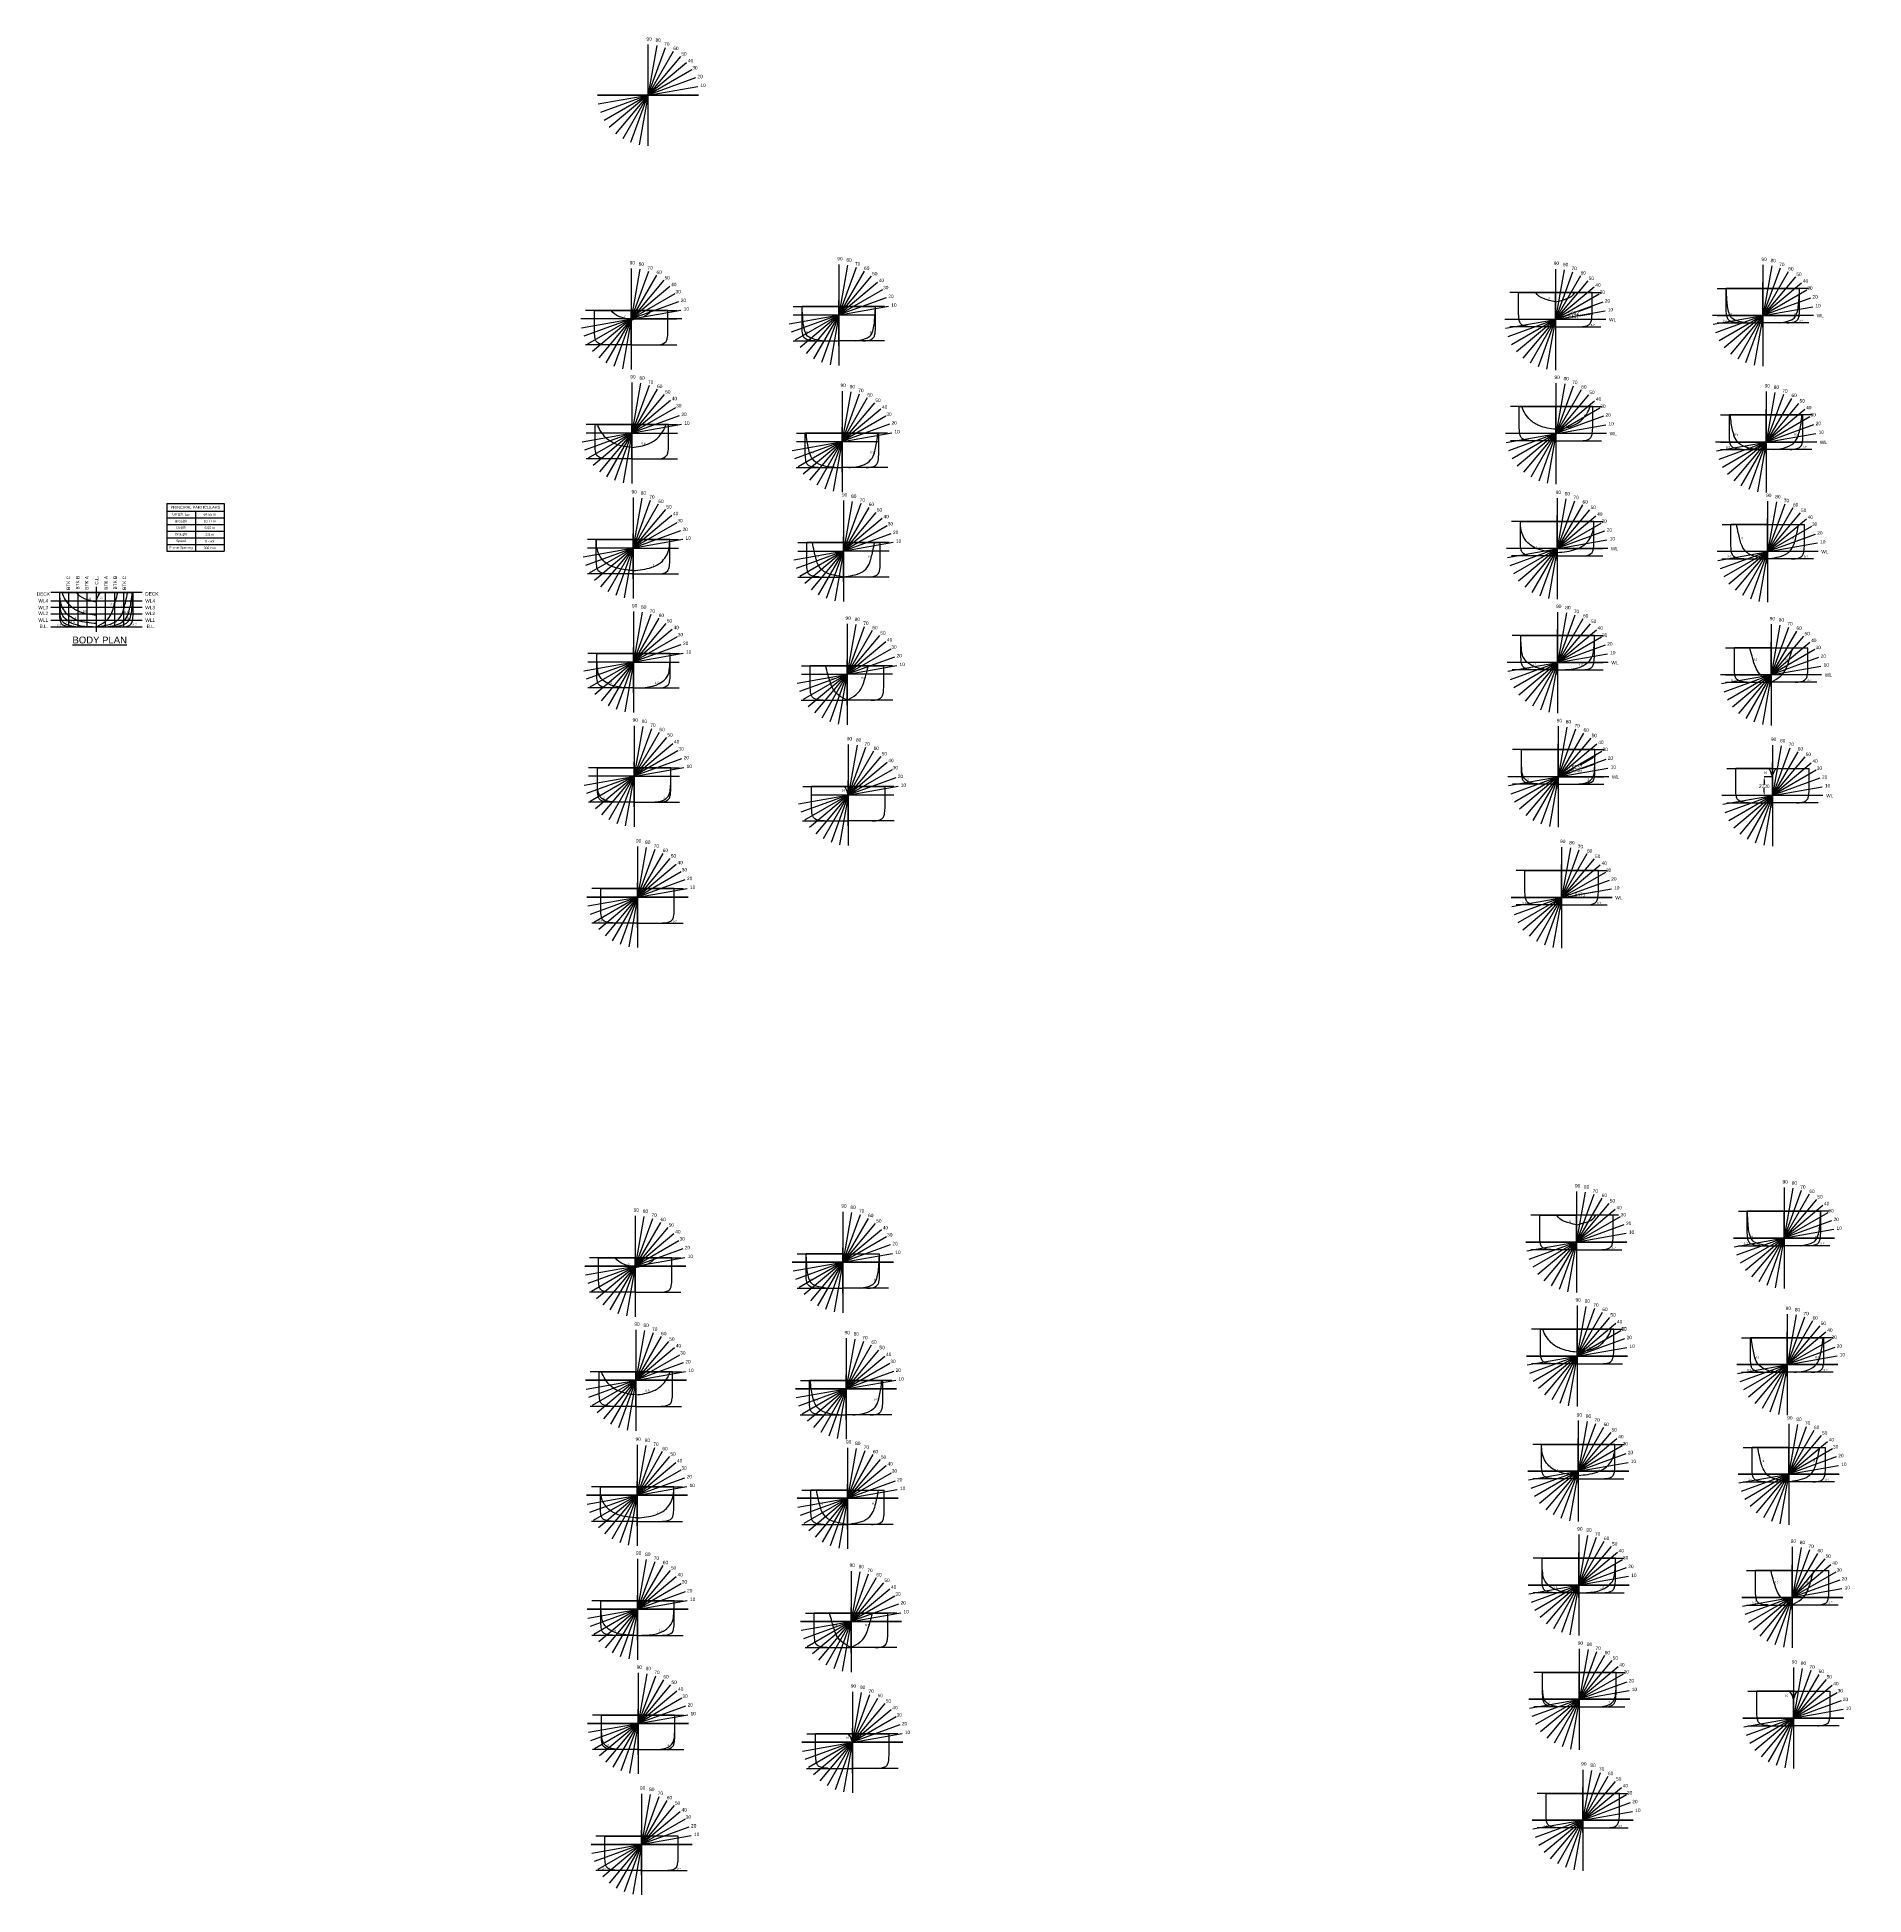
# Model space of a CAD drawing. Header units: millimetres. Extents: x 80505 to 348411, y -173374 to 99100.
import ezdxf

# ---------------------------------------------------------------- set-up
doc = ezdxf.new("R2010")
doc.units = ezdxf.units.MM
doc.header["$MEASUREMENT"] = 0
doc.styles.add('Annotative', font='arial.ttf')
doc.styles.get("Standard").update_dxf_attribs({"font": 'arial.ttf', "height": 0.5})
doc.dimstyles.get("Standard").update_dxf_attribs({"dimtxt": 500, "dimasz": 500, "dimexe": 0.18, "dimexo": 0.0625, "dimgap": 0.09, "dimtad": 0, "dimtih": 1, "dimtoh": 1, "dimdec": 0, "dimzin": 0, "dimdsep": 46, "dimtxsty": 'Annotative', "dimcen": 0.09, "dimadec": 0, "dimazin": 0, "dimtfac": 1, "dimtdec": 0, "dimtofl": 0, "dimtmove": 0, "dimatfit": 3, "dimfxl": 1, "dimtolj": 1, "dimtzin": 0, "dimarcsym": 0})

# ---------------------------------------------------------------- blocks, each defined once
blk = doc.blocks.new('*T62')
at = {"color": 0, "linetype": 'ByBlock', "lineweight": -2, "transparency": 16777216}
for p, q in [((0, 0), (8420, 0)), ((0, 0), (0, -7004)), ((8420, 0), (8420, -7004)), ((0, -1116), (8420, -1116)), ((0, -2097), (8420, -2097)), ((4210, -1116), (4210, -7004)), ((0, -3079), (8420, -3079)), ((0, -4060), (8420, -4060)), ((0, -5042), (8420, -5042)), ((0, -6023), (8420, -6023)), ((0, -7004), (8420, -7004))]:
    blk.add_line(p, q, dxfattribs=at)
at = {"color": 0, "transparency": 16777216, "attachment_point": 5}
for s, insert, char_height, width in [('{\\C256;PRINCIPAL PARTICULARS}', (4210, -558), 415.93, 8246.83), ('\\A1;Length, L{\\H0.7x;\\S^ BP;}', (2105, -1607), 356.51, 4036.99), ('{\\C256;Breadth}', (2105, -2588), 356.51, 4036.99), ('{\\C256;64.55 m}', (6315, -1607), 356.51, 4036.99), ('{\\C256;10.77 m}', (6315, -2588), 356.51, 4036.99), ('{\\C256;Draught}', (2105, -4551), 356.51, 4036.99), ('{\\C256;Speed}', (2105, -5532), 356.51, 4036.99), ('{\\C256;Depth}', (2105, -3569), 356.51, 4036.99), ('{\\C256;5.05 m}', (6315, -3569), 356.51, 4036.99), ('{\\C256;9 knot}', (6315, -5532), 356.51, 4036.99), ('{\\C256;3.8 m}', (6315, -4551), 356.51, 4036.99), ('{\\C256;Frame Spacing}', (2105, -6514), 356.51, 4036.99), ('{\\C256;500 mm}', (6315, -6514), 356.51, 4036.99)]:
    blk.add_mtext(s, dxfattribs=dict(at, insert=insert, char_height=char_height, width=width))
blk = doc.blocks.new('*D113')
at = {"color": 0, "lineweight": -2, "transparency": 16777216}
for p, q in [((303164, 57683), (303165, 57675)), ((303660, 57751), (305111, 57971)), ((308056, 58419), (306604, 58198)), ((308549, 58501), (308550, 58494))]:
    blk.add_line(p, q, dxfattribs=at)
at = {"color": 0, "transparency": 16777216}
for points in [[(303647, 57833), (303672, 57668), (303165, 57676)], [(308043, 58501), (308068, 58336), (308550, 58494)]]:
    blk.add_solid(points, dxfattribs=at)
at = {"color": 0, "transparency": 16777216, "insert": (305858, 58085), "char_height": 500, "attachment_point": 5, "style": 'Annotative'}
blk.add_mtext('\\A1;5447', dxfattribs=at)
blk = doc.blocks.new('*D114')
at = {"color": 0, "lineweight": -2, "transparency": 16777216}
for p, q in [((303165, 57675), (303159, 57692)), ((303632, 57854), (305107, 58360)), ((308070, 59377), (306596, 58871)), ((308549, 59523), (308543, 59540))]:
    blk.add_line(p, q, dxfattribs=at)
at = {"color": 0, "transparency": 16777216}
for points in [[(303605, 57933), (303660, 57776), (303160, 57692)], [(308043, 59456), (308097, 59298), (308543, 59539)]]:
    blk.add_solid(points, dxfattribs=at)
at = {"color": 0, "transparency": 16777216, "insert": (305851, 58616), "char_height": 500, "attachment_point": 5, "style": 'Annotative'}
blk.add_mtext('\\A1;5692', dxfattribs=at)
blk = doc.blocks.new('*D115')
at = {"color": 0, "lineweight": -2, "transparency": 16777216}
for p, q in [((308549, -7682), (307023, -8208)), ((309019, -7512), (309022, -7519)), ((303587, -9384), (303590, -9391)), ((304063, -9228), (305541, -8719))]:
    blk.add_line(p, q, dxfattribs=at)
at = {"color": 0, "transparency": 16777216}
for points in [[(308522, -7603), (308576, -7761), (309022, -7519)], [(304035, -9149), (304090, -9307), (303590, -9391)]]:
    blk.add_solid(points, dxfattribs=at)
at = {"color": 0, "transparency": 16777216, "insert": (306282, -8464), "char_height": 500, "attachment_point": 5, "style": 'Annotative'}
blk.add_mtext('\\A1;5746', dxfattribs=at)
blk = doc.blocks.new('*D116')
at = {"color": 0, "lineweight": -2, "transparency": 16777216}
for p, q in [((304054, -9193), (305880, -8171)), ((308619, -6638), (306793, -7660)), ((309025, -6340), (309056, -6394)), ((303587, -9384), (303617, -9438))]:
    blk.add_line(p, q, dxfattribs=at)
at = {"color": 0, "transparency": 16777216}
for points in [[(308579, -6565), (308660, -6711), (309056, -6394)], [(304013, -9121), (304094, -9266), (303617, -9437)]]:
    blk.add_solid(points, dxfattribs=at)
at = {"color": 0, "transparency": 16777216, "insert": (306336, -7916), "char_height": 500, "attachment_point": 5, "style": 'Annotative'}
blk.add_mtext('\\A1;6232', dxfattribs=at)
blk = doc.blocks.new('*D117')
at = {"color": 0, "lineweight": -2, "transparency": 16777216}
for p, q in [((304088, -27111), (304092, -27133)), ((304585, -27045), (306087, -26780)), ((308987, -26267), (307484, -26533)), ((309475, -26158), (309479, -26180))]:
    blk.add_line(p, q, dxfattribs=at)
at = {"color": 0, "transparency": 16777216}
for points in [[(304570, -26963), (304599, -27128), (304092, -27133)], [(308972, -26185), (309001, -26349), (309479, -26180)]]:
    blk.add_solid(points, dxfattribs=at)
at = {"color": 0, "transparency": 16777216, "insert": (306786, -26656), "char_height": 500, "attachment_point": 5, "style": 'Annotative'}
blk.add_mtext('\\A1;5471', dxfattribs=at)
blk = doc.blocks.new('*D118')
at = {"color": 0, "lineweight": -2, "transparency": 16777216}
for p, q in [((335007, -9407), (333799, -9407)), ((333799, -9907), (333799, -10516)), ((333799, -11637), (333799, -11028)), ((335007, -12137), (333799, -12137))]:
    blk.add_line(p, q, dxfattribs=at)
at = {"color": 0, "transparency": 16777216}
for points in [[(333716, -9907), (333882, -9907), (333799, -9407)], [(333716, -11637), (333882, -11637), (333799, -12137)]]:
    blk.add_solid(points, dxfattribs=at)
at = {"color": 0, "transparency": 16777216, "insert": (333799, -10772), "char_height": 500, "attachment_point": 5, "style": 'Annotative'}
blk.add_mtext('\\A1;2730', dxfattribs=at)

msp = doc.modelspace()

# ---------------------------------------------------------------- linework, layer by layer
for p, q in [((174848.6, 96265.9), (165319.5, 84919.7)), ((173788.3, 97008.7), (166379.8, 84176.9)), ((172617.9, 97554.4), (167550.2, 83631.1)), ((171370.5, 97888.7), (168797.6, 83296.9)), ((170084, 98001.2), (170084, 83184.3)), ((170084, 98001.2), (170084, 83184.3)), ((177045.7, 93126.6), (163122.4, 88058.9)), ((176499.9, 94297), (163668.1, 86888.6)), ((175759.2, 95354.8), (164408.8, 85830.7)), ((177492.5, 90592.8), (162675.6, 90592.8)), ((162675.6, 90592.8), (177492.5, 90592.8)), ((162788.1, 89306.3), (177379.9, 91879.2)), ((199361.5, 65649.9), (196788.6, 51058.1)), ((198075.1, 65762.4), (198075.1, 50945.5)), ((198075.1, 65762.4), (198075.1, 50945.5)), ((334898.6, 65570.9), (332325.7, 50979.2)), ((333612.1, 65683.5), (333612.1, 50866.6)), ((333612.1, 65683.5), (333612.1, 50866.6)), ((172391.6, 63435.2), (162862.5, 52089.1)), ((171331.3, 64178.1), (163922.8, 51346.2)), ((170160.9, 64723.8), (165093.2, 50800.5)), ((168913.5, 65058), (166340.6, 50466.3)), ((167627, 65170.6), (167627, 50353.7)), ((167627, 65170.6), (167627, 50353.7)), ((203750.3, 63116.1), (192399.9, 53591.9)), ((202839.6, 64027.1), (193310.5, 52680.9)), ((201779.3, 64769.9), (194370.8, 51938.1)), ((200608.9, 65315.7), (195541.2, 51392.3)), ((307928.7, 63356.3), (298399.5, 52010.1)), ((306868.3, 64099.1), (299459.9, 51267.3)), ((305697.9, 64644.9), (300630.3, 50721.5)), ((304450.6, 64979.1), (301877.6, 50387.3)), ((303164.1, 65091.7), (303164.1, 50274.8)), ((303164.1, 65091.7), (303164.1, 50274.8)), ((339287.3, 63037.1), (327936.9, 53513)), ((338376.7, 63948.1), (328847.5, 52602)), ((337316.3, 64691), (329907.9, 51859.1)), ((336146, 65236.7), (331078.3, 51313.4)), ((333612.1, 56495.6), (333612.1, 63116.2)), ((174588.7, 60296), (160665.4, 55228.3)), ((174042.9, 61466.4), (161211.1, 54057.9)), ((173302.2, 62524.2), (161951.8, 53000.1)), ((205036.7, 60887.8), (191113.4, 55820.2)), ((204491, 62058.2), (191659.2, 54649.8)), ((198075.1, 53844.6), (198075.1, 60465.1)), ((310125.8, 60217), (296202.4, 55149.4)), ((303164.1, 61663.2), (296481.6, 61663.2)), ((309580, 61387.4), (296748.2, 53979)), ((308839.3, 62445.3), (297488.9, 52921.1)), ((297779.1, 61663.2), (303164.1, 61663.2)), ((308549.1, 61663.2), (303164.1, 61663.2)), ((303164.1, 61663.2), (309846.6, 61663.2)), ((303164.1, 56641.2), (303164.1, 61663.2)), ((340573.8, 60808.9), (326650.5, 55741.2)), ((326920.3, 62255.1), (333612.1, 62255.1)), ((340028, 61979.3), (327196.2, 54570.8)), ((333612.1, 62255.1), (328227.1, 62255.1)), ((333612.1, 62255.1), (338997.1, 62255.1)), ((340304, 62255.1), (333612.1, 62255.1)), ((333612.1, 57233.1), (333612.1, 62255.1)), ((175035.5, 57762.2), (160218.6, 57762.2)), ((160331.1, 56475.7), (174922.9, 59048.6)), ((167627, 59012.2), (160944.6, 59012.2)), ((162242, 59012.2), (167627, 59012.2)), ((173012, 59012.2), (167627, 59012.2)), ((167627, 59012.2), (174309.5, 59012.2)), ((167627, 53990.2), (167627, 59012.2)), ((167627, 57762.2), (174309.5, 57762.2)), ((190779.2, 57067.5), (205371, 59640.5)), ((191383.2, 59604), (198075.1, 59604)), ((191383.2, 58354), (203486.7, 58354)), ((198075.1, 59604), (192690.1, 59604)), ((198075.1, 59604), (203460.1, 59604)), ((204766.9, 59604), (198075.1, 59604)), ((310572.5, 57683.2), (295755.6, 57683.2)), ((310572.5, 57683.2), (295755.6, 57683.2)), ((295868.2, 56396.7), (310460, 58969.7)), ((341020.6, 58275.1), (326203.7, 58275.1)), ((341020.6, 58275.1), (326203.7, 58275.1)), ((326316.2, 56988.6), (340908, 59561.5)), ((326920.3, 58275.1), (339023.8, 58275.1)), ((191362.2, 54554), (198075.1, 54554)), ((198075.1, 54554), (198075.1, 54555.1)), ((204787.9, 54554), (198075.1, 54554)), ((303164.1, 56613.2), (296481.6, 56613.2)), ((303164.1, 56613.2), (303164.1, 56641.2)), ((303164.1, 56613.2), (309846.6, 56613.2)), ((326899.3, 57205.1), (333612.1, 57205.1)), ((333612.1, 57205.1), (333612.1, 57206.1)), ((340325, 57205.1), (333612.1, 57205.1)), ((167627, 53962.2), (160944.6, 53962.2)), ((167627, 53962.2), (167627, 53990.2)), ((167627, 53962.2), (174309.5, 53962.2)), ((172484.7, 46708.4), (162955.5, 35362.2)), ((171424.3, 47451.2), (164015.9, 34619.4)), ((170254, 47996.9), (165186.3, 34073.6)), ((169006.6, 48331.2), (166433.6, 33739.4)), ((167720.1, 48443.7), (167720.1, 33626.8)), ((167720.1, 48443.7), (167720.1, 33626.8)), ((201082.3, 46744.2), (196014.6, 32820.9)), ((199834.9, 47078.4), (197262, 32486.7)), ((198548.4, 47191), (198548.4, 32374.1)), ((198548.4, 47191), (198548.4, 32374.1)), ((308021.7, 46629.4), (298492.6, 35283.3)), ((306961.4, 47372.2), (299552.9, 34540.4)), ((305791, 47918), (300723.3, 33994.7)), ((304543.6, 48252.2), (301970.7, 33660.4)), ((303257.2, 48364.8), (303257.2, 33547.9)), ((303257.2, 48364.8), (303257.2, 33547.9)), ((336619.3, 46665.3), (331551.6, 32741.9)), ((335371.9, 46999.5), (332799, 32407.7)), ((334085.5, 47112.1), (334085.5, 32295.2)), ((334085.5, 47112.1), (334085.5, 32295.2)), ((174136, 44739.5), (161304.2, 37331.1)), ((173395.3, 45797.3), (162044.9, 36273.2)), ((204223.6, 44544.6), (192873.2, 35020.5)), ((203313, 45455.6), (193783.8, 34109.5)), ((202252.7, 46198.5), (194844.2, 33366.6)), ((303257.2, 44936.3), (296574.7, 44936.3)), ((309673.1, 44660.6), (296841.3, 37252.1)), ((308932.4, 45718.4), (297582, 36194.3)), ((297872.2, 44936.3), (303257.2, 44936.3)), ((308642.2, 44936.3), (303257.2, 44936.3)), ((303257.2, 44936.3), (309939.6, 44936.3)), ((303257.2, 39914.3), (303257.2, 44936.3)), ((303257.2, 39914.3), (303257.2, 44936.3)), ((327393.6, 43683.6), (334085.5, 43683.6)), ((339760.7, 44465.7), (328410.3, 34941.5)), ((334085.5, 43683.6), (328700.5, 43683.6)), ((338850.1, 45376.7), (329320.9, 34030.5)), ((337789.7, 46119.5), (330381.3, 33287.7)), ((334085.5, 37924.2), (334085.5, 44544.7)), ((334085.5, 43683.6), (339470.5, 43683.6)), ((340777.3, 43683.6), (334085.5, 43683.6)), ((334085.5, 38661.6), (334085.5, 43683.6)), ((160424.2, 39748.8), (175016, 42321.7)), ((174681.8, 43569.1), (160758.4, 38501.4)), ((167720.1, 42285.3), (161037.7, 42285.3)), ((167720.1, 41035.3), (161037.7, 41035.3)), ((162335.1, 42285.3), (167720.1, 42285.3)), ((173105.1, 42285.3), (167720.1, 42285.3)), ((167720.1, 42285.3), (174402.6, 42285.3)), ((167720.1, 37263.3), (167720.1, 42285.3)), ((167720.1, 41035.3), (174402.6, 41035.3)), ((191252.5, 38496.1), (205844.3, 41069)), ((205510.1, 42316.4), (191586.8, 37248.7)), ((191856.6, 41032.6), (198548.4, 41032.6)), ((204964.3, 43486.8), (192132.5, 36078.3)), ((198548.4, 41032.6), (193163.4, 41032.6)), ((198548.4, 35273.1), (198548.4, 41893.7)), ((198548.4, 41032.6), (203933.4, 41032.6)), ((205240.3, 41032.6), (198548.4, 41032.6)), ((310665.6, 40956.3), (295848.7, 40956.3)), ((310665.6, 40956.3), (295848.7, 40956.3)), ((295961.3, 39669.9), (310553.1, 42242.8)), ((310218.8, 43490.2), (296295.5, 38422.5)), ((303257.2, 40956.3), (296574.7, 40956.3)), ((326789.6, 38417.1), (341381.4, 40990.1)), ((341047.1, 42237.4), (327123.8, 37169.8)), ((340501.4, 43407.8), (327669.6, 35999.4)), ((191856.6, 39782.6), (203933.4, 39782.6)), ((303257.2, 39886.3), (296574.7, 39886.3)), ((303257.2, 39886.3), (303257.2, 39914.3)), ((303257.2, 39886.3), (309939.6, 39886.3)), ((341493.9, 39703.6), (326677, 39703.6)), ((341493.9, 39703.6), (326677, 39703.6)), ((327372.6, 38633.6), (334085.5, 38633.6)), ((327393.6, 39703.6), (339470.5, 39703.6)), ((340798.3, 38633.6), (334085.5, 38633.6)), ((167720.1, 37235.3), (161037.7, 37235.3)), ((167720.1, 37235.3), (167720.1, 37263.3)), ((167720.1, 37235.3), (174402.6, 37235.3)), ((191835.6, 35982.6), (198548.4, 35982.6)), ((205261.3, 35982.6), (198548.4, 35982.6)), ((171601.8, 30580), (164193.4, 17748.2)), ((170431.5, 31125.8), (165363.8, 17202.5)), ((169184.1, 31460), (166611.2, 16868.2)), ((167897.6, 31572.6), (167897.6, 16755.7)), ((167897.6, 31572.6), (167897.6, 16755.7)), ((202468.8, 30134.7), (195060.3, 17302.9)), ((201298.4, 30680.4), (196230.7, 16757.1)), ((200051, 31014.7), (197478.1, 16422.9)), ((198764.5, 31127.2), (198764.5, 16310.3)), ((198764.5, 31127.2), (198764.5, 16310.3)), ((307138.9, 30501.1), (299730.4, 17669.3)), ((305968.5, 31046.9), (300900.8, 17123.5)), ((304721.1, 31381.1), (302148.2, 16789.3)), ((303434.7, 31493.6), (303434.7, 16676.8)), ((303434.7, 31493.6), (303434.7, 16676.8)), ((338005.8, 30055.7), (330597.4, 17223.9)), ((336835.4, 30601.5), (331767.8, 16678.2)), ((335588.1, 30935.7), (333015.1, 16343.9)), ((334301.6, 31048.3), (334301.6, 16231.4)), ((334301.6, 31048.3), (334301.6, 16231.4)), ((174313.5, 27868.4), (161481.7, 20459.9)), ((173572.8, 28926.2), (162222.4, 19402.1)), ((172662.2, 29837.2), (163133, 18491.1)), ((205180.4, 27423), (192348.6, 20014.6)), ((204439.7, 28480.8), (193089.3, 18956.7)), ((203529.1, 29391.9), (194000, 18045.7)), ((303434.7, 28065.2), (296752.2, 28065.2)), ((309850.6, 27789.4), (297018.8, 20381)), ((309109.9, 28847.3), (297759.5, 19323.1)), ((298049.7, 28065.2), (303434.7, 28065.2)), ((308199.3, 29758.3), (298670.1, 18412.1)), ((303434.7, 22305.8), (303434.7, 28926.3)), ((308819.7, 28065.2), (303434.7, 28065.2)), ((303434.7, 28065.2), (310117.1, 28065.2)), ((303434.7, 23043.2), (303434.7, 28065.2)), ((327609.7, 27619.8), (334301.6, 27619.8)), ((340717.5, 27344.1), (327885.7, 19935.6)), ((339976.8, 28401.9), (328626.4, 18877.8)), ((334301.6, 27619.8), (328916.6, 27619.8)), ((339066.2, 29312.9), (329537, 17966.7)), ((334301.6, 21860.4), (334301.6, 28481)), ((334301.6, 27619.8), (339686.6, 27619.8)), ((334301.6, 22597.8), (334301.6, 27619.8)), ((160601.7, 22877.7), (175193.5, 25450.6)), ((174859.3, 26698), (160936, 21630.3)), ((167897.6, 25414.1), (161215.2, 25414.1)), ((162512.6, 25414.1), (167897.6, 25414.1)), ((167897.6, 19654.7), (167897.6, 26275.3)), ((173282.6, 25414.1), (167897.6, 25414.1)), ((167897.6, 25414.1), (174580.1, 25414.1)), ((191468.6, 22432.3), (206060.4, 25005.2)), ((205726.2, 26252.6), (191802.9, 21184.9)), ((192072.7, 24968.8), (198764.5, 24968.8)), ((198764.5, 24968.8), (193379.5, 24968.8)), ((198764.5, 19209.3), (198764.5, 25829.9)), ((198764.5, 24968.8), (204149.5, 24968.8)), ((205456.4, 24968.8), (198764.5, 24968.8)), ((296138.8, 22798.7), (310730.6, 25371.7)), ((310396.3, 26619), (296473, 21551.4)), ((327005.7, 22353.4), (341597.5, 24926.3)), ((341263.3, 26173.7), (327339.9, 21106)), ((167897.6, 24164.1), (161215.2, 24164.1)), ((167897.6, 24164.1), (174580.1, 24164.1)), ((192072.7, 23718.8), (198764.5, 23718.8)), ((205456.4, 23718.8), (198764.5, 23718.8)), ((310843.1, 24085.2), (296026.2, 24085.2)), ((310843.1, 24085.2), (296026.2, 24085.2)), ((303434.7, 24085.2), (296752.2, 24085.2)), ((303434.7, 23015.2), (296752.2, 23015.2)), ((303434.7, 24085.2), (310117.1, 24085.2)), ((303434.7, 23015.2), (303434.7, 23043.2)), ((303434.7, 23015.2), (310117.1, 23015.2)), ((341710, 23639.8), (326893.2, 23639.8)), ((341710, 23639.8), (326893.2, 23639.8)), ((327588.7, 22569.8), (334301.6, 22569.8)), ((340993.5, 23639.8), (334301.6, 23639.8)), ((341014.5, 22569.8), (334301.6, 22569.8)), ((167897.6, 20364.1), (161215.2, 20364.1)), ((167897.6, 20364.1), (167897.6, 20392.1)), ((167897.6, 20364.1), (174580.1, 20364.1)), ((192051.7, 19918.8), (198764.5, 19918.8)), ((205477.4, 19918.8), (198764.5, 19918.8)), ((95890, 17635.6), (82515.7, 17635.6)), ((95890, 16385.6), (82515.7, 16385.6)), ((83813.2, 17635.6), (94583.2, 17635.6)), ((85160.2, 12615.9), (85160.2, 17635.6)), ((86506.2, 12585.6), (86506.2, 17635.6)), ((87852.2, 12585.6), (87852.2, 17635.6)), ((89198.2, 11876.1), (89198.2, 18496.7)), ((90544.2, 12585.6), (90544.2, 17635.6)), ((91890.2, 12585.6), (91890.2, 17635.6)), ((93236.2, 12615.9), (93236.2, 17635.6)), ((95897, 15435.6), (82515.7, 15435.6)), ((95904, 14485.6), (82515.7, 14485.6)), ((94463.6, 15435.6), (94463.6, 15435.6)), ((171670.3, 13865), (164261.8, 1033.2)), ((170499.9, 14410.8), (165432.2, 487.5)), ((169252.5, 14745), (166679.6, 153.2)), ((167966.1, 14857.6), (167966.1, 40.7)), ((167966.1, 14857.6), (167966.1, 40.7)), ((307207.3, 13786.1), (299798.9, 954.3)), ((306037, 14331.8), (300969.3, 408.5)), ((304789.6, 14666.1), (302216.7, 74.3)), ((303503.1, 14778.6), (303503.1, -38.3)), ((303503.1, 14778.6), (303503.1, -38.3)), ((95911, 13535.6), (82515.7, 13535.6)), ((95911, 12585.6), (82515.7, 12585.6)), ((89198.2, 12585.6), (89198.2, 12613.6)), ((93807.2, 13535.6), (93807.2, 13535.6)), ((93807.2, 13535.6), (93807.2, 13535.6)), ((174382, 11153.4), (161550.2, 3744.9)), ((173641.3, 12211.2), (162290.9, 2687.1)), ((172730.6, 13122.2), (163201.5, 1776)), ((204043.9, 11320.3), (194514.8, -25.8)), ((202983.6, 12063.2), (195575.1, -768.6)), ((201813.2, 12608.9), (196745.5, -1314.4)), ((200565.8, 12943.2), (197992.9, -1648.6)), ((199279.4, 13055.7), (199279.4, -1761.2)), ((199279.4, 13055.7), (199279.4, -1761.2)), ((303503.1, 11350.2), (296820.7, 11350.2)), ((309919, 11074.4), (297087.2, 3666)), ((309178.3, 12132.2), (297827.9, 2608.1)), ((298118.1, 11350.2), (303503.1, 11350.2)), ((308267.7, 13043.3), (298738.5, 1697.1)), ((303503.1, 5590.7), (303503.1, 12211.3)), ((308888.1, 11350.2), (303503.1, 11350.2)), ((303503.1, 11350.2), (310185.6, 11350.2)), ((303503.1, 6328.2), (303503.1, 11350.2)), ((339581, 11241.4), (330051.8, -104.8)), ((338520.6, 11984.2), (331112.2, -847.6)), ((337350.3, 12530), (332282.6, -1393.4)), ((336102.9, 12864.2), (333529.9, -1727.6)), ((334816.4, 12976.8), (334816.4, -1840.1)), ((334816.4, 12976.8), (334816.4, -1840.1)), ((160670.2, 6162.7), (175262, 8735.6)), ((174927.7, 9983), (161004.4, 4915.3)), ((167966.1, 8699.1), (161283.6, 8699.1)), ((162581.1, 8699.1), (167966.1, 8699.1)), ((167966.1, 2939.7), (167966.1, 9560.3)), ((173351.1, 8699.1), (167966.1, 8699.1)), ((167966.1, 8699.1), (174648.5, 8699.1)), ((206241, 8181.1), (192317.7, 3113.4)), ((205695.3, 9351.5), (192863.5, 1943)), ((204954.6, 10409.3), (193604.2, 885.2)), ((296207.2, 6083.7), (310799, 8656.6)), ((310464.8, 9904), (296541.5, 4836.3)), ((328124.6, 9548.3), (334816.4, 9548.3)), ((341232.3, 9272.5), (328400.5, 1864.1)), ((340491.6, 10330.4), (329141.2, 806.3)), ((334816.4, 9548.3), (329431.4, 9548.3)), ((334816.4, 3788.9), (334816.4, 10409.5)), ((334816.4, 9548.3), (340201.4, 9548.3)), ((334816.4, 4526.3), (334816.4, 9548.3)), ((167966.1, 7449.1), (161283.6, 7449.1)), ((167966.1, 7449.1), (174648.5, 7449.1)), ((191983.5, 4360.8), (206575.3, 6933.7)), ((192587.5, 6897.3), (199279.4, 6897.3)), ((192587.5, 5647.3), (199279.4, 5647.3)), ((199279.4, 6897.3), (193894.4, 6897.3)), ((199279.4, 1137.8), (199279.4, 7758.4)), ((199279.4, 6897.3), (204664.4, 6897.3)), ((205971.2, 6897.3), (199279.4, 6897.3)), ((205971.2, 5647.3), (199279.4, 5647.3)), ((310911.6, 7370.2), (296094.7, 7370.2)), ((310911.6, 7370.2), (296094.7, 7370.2)), ((303503.1, 7370.2), (296820.7, 7370.2)), ((303503.1, 6300.2), (296820.7, 6300.2)), ((303503.1, 7370.2), (310185.6, 7370.2)), ((303503.1, 6300.2), (303503.1, 6328.2)), ((303503.1, 6300.2), (310185.6, 6300.2)), ((342224.9, 5568.3), (327408, 5568.3)), ((342224.9, 5568.3), (327408, 5568.3)), ((327520.5, 4281.9), (342112.3, 6854.8)), ((341778.1, 8102.2), (327854.7, 3034.5)), ((328124.6, 5568.3), (334816.4, 5568.3)), ((341508.3, 5568.3), (334816.4, 5568.3)), ((167966.1, 3649.1), (161283.6, 3649.1)), ((167966.1, 3649.1), (167966.1, 3677.1)), ((167966.1, 3649.1), (174648.5, 3649.1)), ((328103.6, 4498.3), (334816.4, 4498.3)), ((341529.3, 4498.3), (334816.4, 4498.3)), ((192566.5, 1847.3), (199279.4, 1847.3)), ((205992.2, 1847.3), (199279.4, 1847.3)), ((170584, -2343), (165516.3, -16266.4)), ((169336.6, -2008.8), (166763.7, -16600.6)), ((168050.2, -1896.2), (168050.2, -16713.1)), ((168050.2, -1896.2), (168050.2, -16713.1)), ((306121.1, -2422), (301053.4, -16345.3)), ((304873.7, -2087.7), (302300.7, -16679.5)), ((303587.2, -1975.2), (303587.2, -16792.1)), ((303587.2, -1975.2), (303587.2, -16792.1)), ((173725.4, -4542.6), (162375, -14066.7)), ((172814.7, -3631.6), (163285.6, -14977.8)), ((171754.4, -2888.8), (164345.9, -15720.6)), ((202003.8, -5096.4), (196936.1, -19019.7)), ((200756.4, -4762.2), (198183.5, -19354)), ((199470, -4649.6), (199470, -19466.5)), ((199470, -4649.6), (199470, -19466.5)), ((303587.2, -5403.6), (296904.8, -5403.6)), ((309262.4, -4621.6), (297912, -14145.7)), ((298202.2, -5403.6), (303587.2, -5403.6)), ((308351.8, -3710.5), (298822.6, -15056.7)), ((307291.4, -2967.7), (299883, -15799.5)), ((303587.2, -11163.1), (303587.2, -4542.5)), ((308972.2, -5403.6), (303587.2, -5403.6)), ((303587.2, -5403.6), (310269.7, -5403.6)), ((303587.2, -10425.6), (303587.2, -5403.6)), ((337540.9, -5175.3), (332473.2, -19098.7)), ((336293.5, -4841.1), (333720.6, -19432.9)), ((335007, -4728.6), (335007, -19545.5)), ((335007, -4728.6), (335007, -19545.5)), ((160754.3, -10591.1), (175346.1, -8018.2)), ((175011.8, -6770.8), (161088.5, -11838.5)), ((168050.2, -8054.7), (161367.7, -8054.7)), ((174466.1, -5600.5), (161634.3, -13008.9)), ((162665.2, -8054.7), (168050.2, -8054.7)), ((168050.2, -13814.1), (168050.2, -7193.5)), ((173435.2, -8054.7), (168050.2, -8054.7)), ((168050.2, -8054.7), (174732.6, -8054.7)), ((205145.2, -7296), (193794.8, -16820.1)), ((204234.6, -6385), (194705.4, -17731.1)), ((203174.2, -5642.2), (195765.8, -18474)), ((296291.3, -10670.1), (310883.1, -8097.2)), ((310548.9, -6849.8), (296625.5, -11917.5)), ((310003.1, -5679.4), (297171.3, -13087.9)), ((328315.2, -8157), (335007, -8157)), ((340682.2, -7375), (329331.8, -16899.1)), ((335007, -8157), (329622, -8157)), ((339771.6, -6463.9), (330242.4, -17810.1)), ((338711.3, -5721.1), (331302.8, -18552.9)), ((335007, -13916.4), (335007, -7295.9)), ((335007, -8157), (340392, -8157)), ((335007, -13179), (335007, -8157)), ((168050.2, -9304.7), (161367.7, -9304.7)), ((168050.2, -9304.7), (174732.6, -9304.7)), ((192174.1, -13344.5), (206765.9, -10771.6)), ((206431.6, -9524.2), (192508.3, -14591.9)), ((192778.1, -10808.1), (199470, -10808.1)), ((205885.9, -8353.8), (193054.1, -15762.3)), ((199470, -10808.1), (194085, -10808.1)), ((199470, -16567.5), (199470, -9946.9)), ((199470, -10808.1), (204855, -10808.1)), ((206161.8, -10808.1), (199470, -10808.1)), ((310995.7, -9383.6), (296178.8, -9383.6)), ((310995.7, -9383.6), (296178.8, -9383.6)), ((303587.2, -10453.6), (296904.8, -10453.6)), ((303587.2, -9383.6), (310269.7, -9383.6)), ((303587.2, -10453.6), (303587.2, -10425.6)), ((303587.2, -10453.6), (310269.7, -10453.6)), ((327711.1, -13423.5), (342302.9, -10850.5)), ((341968.7, -9603.2), (328045.4, -14670.8)), ((341422.9, -8432.8), (328591.1, -15841.2)), ((168050.2, -13104.7), (161367.7, -13104.7)), ((168050.2, -13104.7), (168050.2, -13076.7)), ((168050.2, -13104.7), (174732.6, -13104.7)), ((206161.8, -12058.1), (194085, -12058.1)), ((342415.5, -12137), (327598.6, -12137)), ((342415.5, -12137), (327598.6, -12137)), ((328294.2, -13207), (335007, -13207)), ((341698.9, -12137), (329622, -12137)), ((341719.9, -13207), (335007, -13207)), ((192757.1, -15858.1), (199470, -15858.1)), ((206182.8, -15858.1), (199470, -15858.1)), ((173316, -21359.2), (163786.8, -32705.3)), ((172255.6, -20616.4), (164847.2, -33448.2)), ((171085.2, -20070.6), (166017.5, -33993.9)), ((169837.8, -19736.4), (167264.9, -34328.2)), ((168551.4, -19623.8), (168551.4, -34440.7)), ((168551.4, -19623.8), (168551.4, -34440.7)), ((308853, -21438.1), (299323.9, -32784.3)), ((307792.7, -20695.3), (300384.2, -33527.1)), ((306622.3, -20149.5), (301554.6, -34072.9)), ((305374.9, -19815.3), (302802, -34407.1)), ((304088.4, -19702.8), (304088.4, -34519.6)), ((304088.4, -19702.8), (304088.4, -34519.6)), ((175513, -24498.4), (161589.7, -29566.1)), ((174967.3, -23328), (162135.5, -30736.5)), ((174226.6, -22270.2), (162876.2, -31794.3)), ((304088.4, -23131.2), (297406, -23131.2)), ((310504.3, -23407), (297672.5, -30815.4)), ((309763.6, -22349.1), (298413.2, -31873.3)), ((298703.4, -23131.2), (304088.4, -23131.2)), ((304088.4, -28890.6), (304088.4, -22270.1)), ((309473.4, -23131.2), (304088.4, -23131.2)), ((304088.4, -23131.2), (310770.9, -23131.2)), ((304088.4, -28153.2), (304088.4, -23131.2)), ((175959.8, -27032.3), (161142.9, -27032.3)), ((161142.9, -27032.3), (175959.8, -27032.3)), ((161255.5, -28318.7), (175847.3, -25745.8)), ((168551.4, -25782.3), (161868.9, -25782.3)), ((168551.4, -27032.3), (161868.9, -27032.3)), ((163166.4, -25782.3), (168551.4, -25782.3)), ((168551.4, -31541.7), (168551.4, -24921.1)), ((173936.4, -25782.3), (168551.4, -25782.3)), ((168551.4, -25782.3), (175233.8, -25782.3)), ((168551.4, -27032.3), (175233.8, -27032.3)), ((296680, -27111.2), (311496.9, -27111.2)), ((311496.9, -27111.2), (296680, -27111.2)), ((311496.9, -27111.2), (296680, -27111.2)), ((296792.5, -28397.7), (311384.3, -25824.7)), ((311050.1, -24577.4), (297126.8, -29645)), ((304088.4, -28181.2), (297406, -28181.2)), ((304088.4, -28181.2), (304088.4, -28153.2)), ((304088.4, -28181.2), (310770.9, -28181.2)), ((168551.4, -30832.3), (161868.9, -30832.3)), ((168551.4, -30832.3), (168551.4, -30804.3)), ((168551.4, -30832.3), (175233.8, -30832.3)), ((308791, -70667.8), (303723.3, -84591.1)), ((307543.6, -70333.5), (304970.7, -84925.3)), ((306257.2, -70221), (306257.2, -85037.9)), ((306257.2, -70221), (306257.2, -85037.9)), ((340409.4, -70621.7), (333001, -83453.5)), ((339239, -70075.9), (334171.3, -83999.3)), ((337991.6, -69741.7), (335418.7, -84333.5)), ((336705.2, -69629.1), (336705.2, -84446)), ((336705.2, -69629.1), (336705.2, -84446)), ((199953.7, -73283.1), (197380.8, -87874.9)), ((198667.2, -73170.5), (198667.2, -87987.4)), ((198667.2, -73170.5), (198667.2, -87987.4)), ((311932.4, -72867.4), (300582, -82391.5)), ((311021.7, -71956.4), (301492.6, -83302.5)), ((309961.4, -71213.5), (302552.9, -84045.3)), ((330013.3, -73107.6), (336705.2, -73107.6)), ((343121.1, -73333.4), (330289.3, -80741.8)), ((342380.4, -72275.5), (331030, -81799.7)), ((336705.2, -73107.6), (331320.2, -73107.6)), ((341469.8, -71364.5), (331940.6, -82710.7)), ((336705.2, -73107.6), (342090.2, -73107.6)), ((343397, -73107.6), (336705.2, -73107.6)), ((336705.2, -78129.6), (336705.2, -73107.6)), ((172983.8, -75497.7), (163454.6, -86843.9)), ((171923.4, -74754.9), (164515, -87586.7)), ((170753.1, -74209.2), (165685.4, -88132.5)), ((169505.7, -73874.9), (166932.8, -88466.7)), ((168219.2, -73762.4), (168219.2, -88579.3)), ((168219.2, -73762.4), (168219.2, -88579.3)), ((204342.4, -75816.9), (192992, -85341)), ((203431.8, -74905.9), (193902.7, -86252.1)), ((202371.5, -74163.1), (194963, -86994.9)), ((201201.1, -73617.3), (196133.4, -87540.6)), ((313218.8, -75095.6), (299295.5, -80163.3)), ((312673.1, -73925.2), (299841.3, -81333.7)), ((300872.2, -73699.4), (306257.2, -73699.4)), ((306257.2, -78721.4), (306257.2, -73699.4)), ((329409.3, -78324.1), (344001.1, -75751.1)), ((343666.8, -74503.8), (329743.5, -79571.4)), ((175180.9, -78637), (161257.6, -83704.7)), ((174635.1, -77466.6), (161803.3, -84875.1)), ((173894.4, -76408.8), (162544, -85932.9)), ((205628.9, -78045.1), (191705.6, -83112.8)), ((205083.1, -76874.8), (192251.3, -84283.2)), ((198667.2, -85118.4), (198667.2, -78497.8)), ((313665.6, -77629.4), (298848.7, -77629.4)), ((298848.7, -77629.4), (313665.6, -77629.4)), ((298961.3, -78915.9), (313553.1, -76343)), ((306257.2, -77629.4), (299574.7, -77629.4)), ((306257.2, -78749.4), (299574.7, -78749.4)), ((306257.2, -77629.4), (312939.6, -77629.4)), ((306257.2, -78749.4), (306257.2, -78721.4)), ((306257.2, -78749.4), (312939.6, -78749.4)), ((344113.6, -77037.6), (329296.7, -77037.6)), ((329296.7, -77037.6), (344113.6, -77037.6)), ((329992.3, -77037.6), (336705.2, -77037.6)), ((329992.3, -78157.6), (336705.2, -78157.6)), ((343418, -77037.6), (336705.2, -77037.6)), ((336705.2, -78157.6), (336705.2, -78156.5)), ((343418, -78157.6), (336705.2, -78157.6)), ((175627.7, -81170.8), (160810.8, -81170.8)), ((160810.8, -81170.8), (175627.7, -81170.8)), ((160923.3, -82457.3), (175515.1, -79884.4)), ((168219.2, -79950.8), (161536.8, -79950.8)), ((168219.2, -81170.8), (161536.8, -81170.8)), ((162834.2, -79950.8), (168219.2, -79950.8)), ((173604.2, -79950.8), (168219.2, -79950.8)), ((168219.2, -79950.8), (174901.7, -79950.8)), ((168219.2, -84972.8), (168219.2, -79950.8)), ((168219.2, -81170.8), (174901.7, -81170.8)), ((206075.7, -80579), (191258.8, -80579)), ((191258.8, -80579), (206075.7, -80579)), ((191371.3, -81865.4), (205963.1, -79292.5)), ((191954.4, -80579), (198667.2, -80579)), ((191975.4, -79359), (198667.2, -79359)), ((198667.2, -79359), (193282.2, -79359)), ((198667.2, -79359), (204052.2, -79359)), ((205380.1, -80579), (198667.2, -80579)), ((191954.4, -84409), (198667.2, -84409)), ((198667.2, -84409), (198667.2, -84407.9)), ((205380.1, -84409), (198667.2, -84409)), ((168219.2, -85000.8), (161536.8, -85000.8)), ((168219.2, -85000.8), (168219.2, -84972.8)), ((168219.2, -85000.8), (174901.7, -85000.8)), ((307636.7, -87060.4), (305063.8, -101652.2)), ((306350.2, -86947.9), (306350.2, -101764.8)), ((306350.2, -86947.9), (306350.2, -101764.8)), ((312025.4, -89594.3), (300675, -99118.4)), ((311114.8, -88683.2), (301585.6, -100029.4)), ((310054.5, -87940.4), (302646, -100772.2)), ((308884.1, -87394.6), (303816.4, -101318)), ((340882.8, -89193.1), (333474.3, -102024.9)), ((339712.4, -88647.4), (334644.7, -102570.7)), ((338465, -88313.1), (335892.1, -102904.9)), ((337178.5, -88200.6), (337178.5, -103017.5)), ((337178.5, -88200.6), (337178.5, -103017.5)), ((173076.9, -92224.6), (163547.7, -103570.8)), ((172016.5, -91481.8), (164608.1, -104313.6)), ((170846.1, -90936), (165778.5, -104859.4)), ((169598.8, -90601.8), (167025.8, -105193.6)), ((168312.3, -90489.3), (168312.3, -105306.2)), ((168312.3, -90489.3), (168312.3, -105306.2)), ((201674.4, -92188.8), (196606.8, -106112.1)), ((200427.1, -91854.5), (197854.1, -106446.3)), ((199140.6, -91742), (199140.6, -106558.9)), ((199140.6, -91742), (199140.6, -106558.9)), ((313311.9, -91822.5), (299388.6, -96890.2)), ((306350.2, -90426.3), (299667.8, -90426.3)), ((312766.1, -90652.1), (299934.3, -98060.5)), ((300965.2, -90426.3), (306350.2, -90426.3)), ((311735.2, -90426.3), (306350.2, -90426.3)), ((306350.2, -90426.3), (313032.7, -90426.3)), ((306350.2, -95448.3), (306350.2, -90426.3)), ((306350.2, -95448.3), (306350.2, -90426.3)), ((330486.7, -91679), (337178.5, -91679)), ((343594.5, -91904.8), (330762.6, -99313.3)), ((342853.7, -90847), (331503.3, -100371.1)), ((337178.5, -91679), (331793.5, -91679)), ((341943.1, -89936), (332414, -101282.1)), ((337178.5, -97438.5), (337178.5, -90817.9)), ((337178.5, -91679), (342563.5, -91679)), ((343870.4, -91679), (337178.5, -91679)), ((337178.5, -96701), (337178.5, -91679)), ((175274, -95363.9), (161350.6, -100431.5)), ((174728.2, -94193.5), (161896.4, -101601.9)), ((173987.5, -93135.6), (162637.1, -102659.8)), ((204815.8, -94388.4), (193465.4, -103912.5)), ((203905.2, -93477.3), (194376, -104823.5)), ((202844.8, -92734.5), (195436.4, -105566.3)), ((313758.7, -94356.3), (298941.8, -94356.3)), ((298941.8, -94356.3), (313758.7, -94356.3)), ((299054.3, -95642.8), (313646.1, -93069.8)), ((306350.2, -94356.3), (299667.8, -94356.3)), ((306350.2, -94356.3), (313032.7, -94356.3)), ((329882.6, -96895.5), (344474.4, -94322.6)), ((344140.2, -93075.2), (330216.9, -98142.9)), ((175720.7, -97897.7), (160903.8, -97897.7)), ((160903.8, -97897.7), (175720.7, -97897.7)), ((161016.4, -99184.2), (175608.2, -96611.2)), ((168312.3, -96677.7), (161629.8, -96677.7)), ((168312.3, -97897.7), (161629.8, -97897.7)), ((162927.3, -96677.7), (168312.3, -96677.7)), ((173697.3, -96677.7), (168312.3, -96677.7)), ((168312.3, -96677.7), (174994.7, -96677.7)), ((168312.3, -101699.7), (168312.3, -96677.7)), ((168312.3, -97897.7), (174994.7, -97897.7)), ((191844.7, -100436.9), (206436.5, -97864)), ((206102.3, -96616.6), (192178.9, -101684.3)), ((192448.8, -97930.4), (199140.6, -97930.4)), ((205556.5, -95446.2), (192724.7, -102854.7)), ((199140.6, -97930.4), (193755.6, -97930.4)), ((199140.6, -103689.9), (199140.6, -97069.3)), ((199140.6, -97930.4), (204525.6, -97930.4)), ((205832.5, -97930.4), (199140.6, -97930.4)), ((306350.2, -95476.3), (299667.8, -95476.3)), ((306350.2, -95476.3), (306350.2, -95448.3)), ((306350.2, -95476.3), (313032.7, -95476.3)), ((344587, -95609), (329770.1, -95609)), ((329770.1, -95609), (344587, -95609)), ((330465.7, -95609), (337178.5, -95609)), ((330465.7, -96729), (337178.5, -96729)), ((343891.4, -95609), (337178.5, -95609)), ((343891.4, -96729), (337178.5, -96729)), ((206549.1, -99150.4), (191732.2, -99150.4)), ((191732.2, -99150.4), (206549.1, -99150.4)), ((192427.7, -99150.4), (199140.6, -99150.4)), ((192427.7, -99150.4), (199140.6, -99150.4)), ((205853.5, -99150.4), (199140.6, -99150.4)), ((205853.5, -99150.4), (199140.6, -99150.4)), ((168312.3, -101727.7), (161629.8, -101727.7)), ((168312.3, -101727.7), (168312.3, -101699.7)), ((168312.3, -101727.7), (174994.7, -101727.7)), ((192427.7, -102980.4), (199140.6, -102980.4)), ((205853.5, -102980.4), (199140.6, -102980.4)), ((311292.3, -105554.4), (301763.2, -116900.5)), ((310232, -104811.5), (302823.5, -117643.3)), ((309061.6, -104265.8), (303993.9, -118189.1)), ((307814.2, -103931.5), (305241.3, -118523.3)), ((306527.7, -103819), (306527.7, -118635.9)), ((306527.7, -103819), (306527.7, -118635.9)), ((342159.2, -105999.7), (332630.1, -117345.9)), ((341098.9, -105256.9), (333690.4, -118088.7)), ((339928.5, -104711.2), (334860.8, -118634.5)), ((338681.1, -104376.9), (336108.2, -118968.7)), ((337394.7, -104264.4), (337394.7, -119081.3)), ((337394.7, -104264.4), (337394.7, -119081.3)), ((172194, -108352.9), (164785.6, -121184.7)), ((171023.6, -107807.2), (165956, -121730.5)), ((169776.3, -107472.9), (167203.3, -122064.7)), ((168489.8, -107360.4), (168489.8, -122177.3)), ((168489.8, -107360.4), (168489.8, -122177.3)), ((203060.9, -108798.3), (195652.5, -121630.1)), ((201890.6, -108252.5), (196822.9, -122175.9)), ((200643.2, -107918.3), (198070.3, -122510.1)), ((199356.7, -107805.8), (199356.7, -122622.7)), ((199356.7, -107805.8), (199356.7, -122622.7)), ((313489.4, -108693.6), (299566.1, -113761.3)), ((306527.7, -107297.4), (299845.3, -107297.4)), ((312943.6, -107523.2), (300111.8, -114931.7)), ((312202.9, -106465.4), (300852.5, -115989.5)), ((301142.7, -107297.4), (306527.7, -107297.4)), ((306527.7, -113056.9), (306527.7, -106436.3)), ((311912.7, -107297.4), (306527.7, -107297.4)), ((306527.7, -107297.4), (313210.2, -107297.4)), ((306527.7, -112319.4), (306527.7, -107297.4)), ((330702.8, -107742.8), (337394.7, -107742.8)), ((343810.6, -107968.6), (330978.8, -115377)), ((343069.9, -106910.8), (331719.5, -116434.9)), ((337394.7, -107742.8), (332009.7, -107742.8)), ((337394.7, -107742.8), (342779.7, -107742.8)), ((337394.7, -112764.8), (337394.7, -107742.8)), ((174905.7, -111064.6), (162073.9, -118473.1)), ((174165, -110006.8), (162814.6, -119530.9)), ((173254.4, -109095.8), (163725.2, -120441.9)), ((205772.6, -111510), (192940.8, -118918.4)), ((205031.9, -110452.1), (193681.5, -119976.3)), ((204121.3, -109541.1), (194592.1, -120887.3)), ((313936.2, -111227.4), (299119.3, -111227.4)), ((299119.3, -111227.4), (313936.2, -111227.4)), ((299231.8, -112513.9), (313823.6, -109941)), ((306527.7, -111227.4), (299845.3, -111227.4)), ((306527.7, -111227.4), (313210.2, -111227.4)), ((344803.1, -111672.8), (329986.2, -111672.8)), ((329986.2, -111672.8), (344803.1, -111672.8)), ((330098.8, -112959.3), (344690.6, -110386.4)), ((344356.3, -109139), (330433, -114206.7)), ((330681.8, -111672.8), (337394.7, -111672.8)), ((344107.5, -111672.8), (337394.7, -111672.8)), ((161193.9, -116055.3), (175785.7, -113482.4)), ((175451.5, -112235), (161528.1, -117302.7)), ((168489.8, -113548.8), (161807.3, -113548.8)), ((163104.8, -113548.8), (168489.8, -113548.8)), ((168489.8, -119308.3), (168489.8, -112687.7)), ((173874.8, -113548.8), (168489.8, -113548.8)), ((168489.8, -113548.8), (175172.3, -113548.8)), ((192060.8, -116500.7), (206652.6, -113927.7)), ((206318.4, -112680.4), (192395.1, -117748)), ((192664.9, -113994.2), (199356.7, -113994.2)), ((199356.7, -113994.2), (193971.7, -113994.2)), ((199356.7, -119753.6), (199356.7, -113133.1)), ((199356.7, -113994.2), (204741.7, -113994.2)), ((306527.7, -112347.4), (299845.3, -112347.4)), ((306527.7, -112347.4), (306527.7, -112319.4)), ((306527.7, -112347.4), (313210.2, -112347.4)), ((330681.8, -112792.8), (337394.7, -112792.8)), ((344107.5, -112792.8), (337394.7, -112792.8)), ((175898.2, -114768.8), (161081.3, -114768.8)), ((161081.3, -114768.8), (175898.2, -114768.8)), ((168489.8, -114768.8), (161807.3, -114768.8)), ((168489.8, -114768.8), (175172.3, -114768.8)), ((206765.2, -115214.2), (191948.3, -115214.2)), ((191948.3, -115214.2), (206765.2, -115214.2)), ((192643.9, -115214.2), (199356.7, -115214.2)), ((206069.6, -115214.2), (199356.7, -115214.2)), ((168489.8, -118598.8), (161807.3, -118598.8)), ((168489.8, -118598.8), (168489.8, -118570.8)), ((168489.8, -118598.8), (175172.3, -118598.8)), ((192643.9, -119044.2), (199356.7, -119044.2)), ((206069.6, -119044.2), (199356.7, -119044.2)), ((311360.8, -122269.4), (301831.6, -133615.5)), ((310300.4, -121526.6), (302892, -134358.4)), ((309130, -120980.8), (304062.3, -134904.1)), ((307882.6, -120646.6), (305309.7, -135238.4)), ((306596.2, -120534), (306596.2, -135350.9)), ((306596.2, -120534), (306596.2, -135350.9)), ((339195.9, -122448.4), (336623, -137040.2)), ((337909.5, -122335.9), (337909.5, -137152.8)), ((337909.5, -122335.9), (337909.5, -137152.8)), ((172262.5, -125067.9), (164854, -137899.8)), ((171092.1, -124522.2), (166024.4, -138445.5)), ((169844.7, -124188), (167271.8, -138779.7)), ((168558.2, -124075.4), (168558.2, -138892.3)), ((168558.2, -124075.4), (168558.2, -138892.3)), ((306596.2, -124012.5), (299913.7, -124012.5)), ((313012.1, -124238.2), (300180.3, -131646.7)), ((312271.4, -123180.4), (300921, -132704.5)), ((301211.2, -124012.5), (306596.2, -124012.5)), ((306596.2, -129771.9), (306596.2, -123151.3)), ((311981.2, -124012.5), (306596.2, -124012.5)), ((306596.2, -124012.5), (313278.6, -124012.5)), ((306596.2, -129034.5), (306596.2, -124012.5)), ((343584.7, -124982.3), (332234.3, -134506.4)), ((342674.1, -124071.2), (333144.9, -135417.4)), ((341613.7, -123328.4), (334205.3, -136160.2)), ((340443.3, -122782.7), (335375.6, -136706)), ((337909.5, -131573.8), (337909.5, -124953.2)), ((174974.1, -127779.6), (162142.3, -135188.1)), ((174233.4, -126721.8), (162883, -136245.9)), ((173322.8, -125810.8), (163793.7, -137156.9)), ((204636.1, -127612.6), (195107, -138958.8)), ((203575.8, -126869.8), (196167.3, -139701.6)), ((202405.4, -126324.1), (197337.7, -140247.4)), ((201158, -125989.8), (198585.1, -140581.6)), ((199871.5, -125877.3), (199871.5, -140694.2)), ((199871.5, -125877.3), (199871.5, -140694.2)), ((314004.6, -127942.5), (299187.7, -127942.5)), ((299187.7, -127942.5), (314004.6, -127942.5)), ((299300.3, -129228.9), (313892.1, -126656)), ((313557.8, -125408.6), (299634.5, -130476.3)), ((306596.2, -127942.5), (299913.7, -127942.5)), ((306596.2, -127942.5), (313278.6, -127942.5)), ((344871.1, -127210.5), (330947.8, -132278.2)), ((331217.6, -125814.3), (337909.5, -125814.3)), ((344325.4, -126040.1), (331493.6, -133448.6)), ((337909.5, -125814.3), (332524.5, -125814.3)), ((337909.5, -125814.3), (343294.5, -125814.3)), ((337909.5, -130836.3), (337909.5, -125814.3)), ((161262.3, -132770.3), (175854.1, -130197.4)), ((175519.9, -128950), (161596.6, -134017.7)), ((168558.2, -130263.9), (161875.8, -130263.9)), ((163173.2, -130263.9), (168558.2, -130263.9)), ((168558.2, -136023.3), (168558.2, -129402.7)), ((173943.2, -130263.9), (168558.2, -130263.9)), ((168558.2, -130263.9), (175240.7, -130263.9)), ((206833.2, -130751.9), (192909.9, -135819.6)), ((206287.4, -129581.5), (193455.6, -136989.9)), ((205546.7, -128523.7), (194196.3, -138047.8)), ((306596.2, -129062.5), (299913.7, -129062.5)), ((306596.2, -129062.5), (306596.2, -129034.5)), ((306596.2, -129062.5), (313278.6, -129062.5)), ((345317.9, -129744.3), (330501, -129744.3)), ((330501, -129744.3), (345317.9, -129744.3)), ((330613.6, -131030.8), (345205.4, -128457.9)), ((331196.6, -129744.3), (337909.5, -129744.3)), ((344622.3, -129744.3), (337909.5, -129744.3)), ((175966.7, -131483.9), (161149.8, -131483.9)), ((161149.8, -131483.9), (175966.7, -131483.9)), ((168558.2, -131483.9), (161875.8, -131483.9)), ((168558.2, -131483.9), (175240.7, -131483.9)), ((207280, -133285.7), (192463.1, -133285.7)), ((192463.1, -133285.7), (207280, -133285.7)), ((192575.6, -134572.2), (207167.4, -131999.3)), ((193158.7, -133285.7), (199871.5, -133285.7)), ((193179.7, -132065.7), (199871.5, -132065.7)), ((199871.5, -132065.7), (194486.5, -132065.7)), ((199871.5, -137825.2), (199871.5, -131204.6)), ((199871.5, -132065.7), (205256.5, -132065.7)), ((206563.4, -132065.7), (199871.5, -132065.7)), ((206584.4, -133285.7), (199871.5, -133285.7)), ((331196.6, -130864.3), (337909.5, -130864.3)), ((344622.3, -130864.3), (337909.5, -130864.3)), ((168558.2, -135313.9), (161875.8, -135313.9)), ((168558.2, -135313.9), (168558.2, -135285.9)), ((168558.2, -135313.9), (175240.7, -135313.9)), ((193158.7, -137115.7), (199871.5, -137115.7)), ((206584.4, -137115.7), (199871.5, -137115.7)), ((310384.5, -138280.4), (302976.1, -151112.2)), ((309214.1, -137734.6), (304146.4, -151657.9)), ((307966.7, -137400.4), (305393.8, -151992.2)), ((306680.3, -137287.8), (306680.3, -152104.7)), ((306680.3, -137287.8), (306680.3, -152104.7)), ((171176.2, -141276), (166108.5, -155199.3)), ((169928.8, -140941.8), (167355.9, -155533.6)), ((168642.3, -140829.2), (168642.3, -155646.1)), ((168642.3, -140829.2), (168642.3, -155646.1)), ((306680.3, -140766.3), (299997.8, -140766.3)), ((313096.2, -140992.1), (300264.4, -148400.5)), ((312355.5, -139934.2), (301005.1, -149458.3)), ((301295.3, -140766.3), (306680.3, -140766.3)), ((311444.9, -139023.2), (301915.7, -150369.4)), ((312065.3, -140766.3), (306680.3, -140766.3)), ((306680.3, -140766.3), (313362.7, -140766.3)), ((306680.3, -145788.3), (306680.3, -140766.3)), ((341804.3, -141033.8), (334395.9, -153865.6)), ((340633.9, -140488), (335566.3, -154411.3)), ((339386.6, -140153.8), (336813.6, -154745.6)), ((338100.1, -140041.2), (338100.1, -154858.1)), ((338100.1, -140041.2), (338100.1, -154858.1)), ((174317.5, -143475.6), (162967.1, -152999.7)), ((173406.9, -142564.6), (163877.8, -153910.7)), ((172346.6, -141821.8), (164938.1, -154653.6)), ((202596, -144029.4), (197528.3, -157952.7)), ((201348.6, -143695.1), (198775.7, -158286.9)), ((200062.2, -143582.6), (200062.2, -158399.5)), ((200062.2, -143582.6), (200062.2, -158399.5)), ((299384.4, -145982.7), (313976.2, -143409.8)), ((313641.9, -142162.4), (299718.6, -147230.1)), ((331408.2, -143519.7), (338100.1, -143519.7)), ((344516, -143745.4), (331684.2, -151153.9)), ((343775.3, -142687.6), (332424.9, -152211.7)), ((338100.1, -143519.7), (332715.1, -143519.7)), ((342864.7, -141776.6), (333335.5, -153122.7)), ((338100.1, -143519.7), (343485.1, -143519.7)), ((338100.1, -148541.7), (338100.1, -143519.7)), ((161346.4, -149524.1), (175938.2, -146951.2)), ((175604, -145703.8), (161680.7, -150771.5)), ((168642.3, -147017.7), (161959.9, -147017.7)), ((175058.2, -144533.4), (162226.4, -151941.9)), ((163257.3, -147017.7), (168642.3, -147017.7)), ((168642.3, -152777.1), (168642.3, -146156.5)), ((174027.3, -147017.7), (168642.3, -147017.7)), ((168642.3, -147017.7), (175324.8, -147017.7)), ((205737.4, -146229), (194387, -155753.1)), ((204826.7, -145318), (195297.6, -156664.1)), ((203766.4, -144575.1), (196357.9, -157406.9)), ((314088.7, -144696.3), (299271.8, -144696.3)), ((299271.8, -144696.3), (314088.7, -144696.3)), ((306680.3, -144696.3), (299997.8, -144696.3)), ((306680.3, -145816.3), (299997.8, -145816.3)), ((306680.3, -144696.3), (313362.7, -144696.3)), ((306680.3, -145816.3), (306680.3, -145788.3)), ((306680.3, -145816.3), (313362.7, -145816.3)), ((330804.2, -148736.1), (345396, -146163.2)), ((345061.8, -144915.8), (331138.4, -149983.5)), ((176050.8, -148237.7), (161233.9, -148237.7)), ((161233.9, -148237.7), (176050.8, -148237.7)), ((168642.3, -148237.7), (161959.9, -148237.7)), ((168642.3, -148237.7), (175324.8, -148237.7)), ((192766.3, -152277.5), (207358.1, -149704.6)), ((207023.8, -148457.2), (193100.5, -153524.9)), ((193370.3, -149771), (200062.2, -149771)), ((206478.1, -147286.8), (193646.3, -154695.3)), ((200062.2, -149771), (194677.2, -149771)), ((200062.2, -155530.5), (200062.2, -148909.9)), ((200062.2, -149771), (205447.2, -149771)), ((206754, -149771), (200062.2, -149771)), ((345467.4, -147449.7), (330650.5, -147449.7)), ((330650.5, -147449.7), (345467.4, -147449.7)), ((331387.2, -147449.7), (338100.1, -147449.7)), ((331387.2, -148569.7), (338100.1, -148569.7)), ((344813, -147449.7), (338100.1, -147449.7)), ((344813, -148569.7), (338100.1, -148569.7)), ((168642.3, -152067.7), (161959.9, -152067.7)), ((168642.3, -152067.7), (168642.3, -152039.7)), ((168642.3, -152067.7), (175324.8, -152067.7)), ((207470.6, -150991), (192653.7, -150991)), ((192653.7, -150991), (207470.6, -150991)), ((193349.3, -150991), (200062.2, -150991)), ((206775, -150991), (200062.2, -150991)), ((193349.3, -154821), (200062.2, -154821)), ((206775, -154821), (200062.2, -154821)), ((308468, -155127.9), (305895, -169719.7)), ((307181.5, -155015.4), (307181.5, -169832.3)), ((307181.5, -155015.4), (307181.5, -169832.3)), ((312856.7, -157661.8), (301506.3, -167185.9)), ((311946.1, -156750.8), (302416.9, -168096.9)), ((310885.7, -156007.9), (303477.3, -168839.7)), ((309715.3, -155462.2), (304647.7, -169385.5)), ((307181.5, -164253.3), (307181.5, -157632.7)), ((173908.1, -160292.2), (164379, -171638.3)), ((172847.8, -159549.3), (165439.3, -172381.1)), ((171677.4, -159003.6), (166609.7, -172926.9)), ((170430, -158669.3), (167857.1, -173261.1)), ((169143.6, -158556.8), (169143.6, -173373.7)), ((169143.6, -158556.8), (169143.6, -173373.7)), ((314143.2, -159890), (300219.8, -164957.7)), ((307181.5, -158493.8), (300499, -158493.8)), ((313597.4, -158719.6), (300765.6, -166128.1)), ((301796.5, -158493.8), (307181.5, -158493.8)), ((312566.5, -158493.8), (307181.5, -158493.8)), ((307181.5, -158493.8), (313864, -158493.8)), ((307181.5, -163515.8), (307181.5, -158493.8)), ((176105.2, -163431.4), (162181.9, -168499.1)), ((175559.5, -162261), (162727.7, -169669.5)), ((174818.8, -161203.2), (163468.4, -170727.3)), ((314590, -162423.8), (299773.1, -162423.8)), ((299773.1, -162423.8), (314590, -162423.8)), ((299885.6, -163710.3), (314477.4, -161137.4)), ((307181.5, -162423.8), (300499, -162423.8)), ((307181.5, -162423.8), (313864, -162423.8)), ((176552, -165965.2), (161735.1, -165965.2)), ((161735.1, -165965.2), (176552, -165965.2)), ((161847.7, -167251.7), (176439.5, -164678.8)), ((169143.6, -164745.2), (162461.1, -164745.2)), ((169143.6, -165965.2), (162461.1, -165965.2)), ((163758.6, -164745.2), (169143.6, -164745.2)), ((169143.6, -170504.7), (169143.6, -163884.1)), ((174528.6, -164745.2), (169143.6, -164745.2)), ((169143.6, -165965.2), (175826, -165965.2)), ((307181.5, -163543.8), (300499, -163543.8)), ((307181.5, -163543.8), (307181.5, -163515.8)), ((307181.5, -163543.8), (313864, -163543.8)), ((169143.6, -169795.2), (162461.1, -169795.2)), ((169143.6, -169795.2), (169143.6, -169767.2)), ((169143.6, -169795.2), (175826, -169795.2))]:
    msp.add_line(p, q)
for points in [[(194247.3, 54554), (198075.1, 54554)], [(201902.8, 54554), (198075.1, 54554)], [(303164.1, 56613.2), (299336.3, 56613.2)], [(303164.1, 56613.2), (306991.9, 56613.2)], [(329784.3, 57205.1), (333612.1, 57205.1)], [(337439.9, 57205.1), (333612.1, 57205.1)], [(167627, 53962.2), (163799.3, 53962.2)], [(167627, 53962.2), (171454.8, 53962.2)], [(303257.2, 39886.3), (299429.4, 39886.3)], [(303257.2, 39886.3), (307084.9, 39886.3)], [(330257.7, 38633.6), (334085.5, 38633.6)], [(337913.3, 38633.6), (334085.5, 38633.6)], [(167720.1, 37235.3), (163892.3, 37235.3)], [(167720.1, 37235.3), (171547.9, 37235.3)], [(194720.7, 35982.6), (198548.4, 35982.6)], [(202376.2, 35982.6), (198548.4, 35982.6)], [(303434.7, 23015.2), (299606.9, 23015.2)], [(303434.7, 23015.2), (307262.4, 23015.2)], [(330473.8, 22569.8), (334301.6, 22569.8)], [(338129.4, 22569.8), (334301.6, 22569.8)], [(167897.6, 20364.1), (164069.8, 20364.1)], [(167897.6, 20364.1), (171725.4, 20364.1)], [(194936.8, 19918.8), (198764.5, 19918.8)], [(202592.3, 19918.8), (198764.5, 19918.8)], [(93025.9, 12585.6), (85370.4, 12585.6)], [(303503.1, 6300.2), (299675.3, 6300.2)], [(303503.1, 6300.2), (307330.9, 6300.2)], [(167966.1, 3649.1), (164138.3, 3649.1)], [(167966.1, 3649.1), (171793.8, 3649.1)], [(330988.6, 4498.3), (334816.4, 4498.3)], [(338644.2, 4498.3), (334816.4, 4498.3)], [(195451.6, 1847.3), (199279.4, 1847.3)], [(203107.1, 1847.3), (199279.4, 1847.3)], [(303587.2, -10453.6), (299759.4, -10453.6)], [(303587.2, -10453.6), (307415, -10453.6)], [(168050.2, -13104.7), (164222.4, -13104.7)], [(168050.2, -13104.7), (171877.9, -13104.7)], [(331179.3, -13207), (335007, -13207)], [(338834.8, -13207), (335007, -13207)], [(195642.2, -15858.1), (199470, -15858.1)], [(203297.8, -15858.1), (199470, -15858.1)], [(304088.4, -28181.2), (300260.7, -28181.2)], [(304088.4, -28181.2), (307916.2, -28181.2)], [(168551.4, -30832.3), (164723.6, -30832.3)], [(168551.4, -30832.3), (172379.2, -30832.3)], [(312434.9, -73701.1), (306257.2, -73699.4), (299574.7, -73699.4)], [(306257.2, -78749.4), (302429.4, -78749.4)], [(306257.2, -78749.4), (310084.9, -78749.4)], [(332877.4, -78157.6), (336705.2, -78157.6)], [(340533, -78157.6), (336705.2, -78157.6)], [(194839.5, -84409), (198667.2, -84409)], [(202495, -84409), (198667.2, -84409)], [(168219.2, -85000.8), (164391.4, -85000.8)], [(168219.2, -85000.8), (172047, -85000.8)], [(306350.2, -95476.3), (302522.5, -95476.3)], [(306350.2, -95476.3), (310178, -95476.3)], [(333350.8, -96729), (337178.5, -96729)], [(341006.3, -96729), (337178.5, -96729)], [(168312.3, -101727.7), (164484.5, -101727.7)], [(168312.3, -101727.7), (172140.1, -101727.7)], [(195312.8, -102980.4), (199140.6, -102980.4)], [(202968.4, -102980.4), (199140.6, -102980.4)], [(306527.7, -112347.4), (302700, -112347.4)], [(306527.7, -112347.4), (310355.5, -112347.4)], [(333566.9, -112792.8), (337394.7, -112792.8)], [(341222.4, -112792.8), (337394.7, -112792.8)], [(168489.8, -118598.8), (164662, -118598.8)], [(168489.8, -118598.8), (172317.6, -118598.8)], [(195528.9, -119044.2), (199356.7, -119044.2)], [(203184.5, -119044.2), (199356.7, -119044.2)], [(306596.2, -129062.5), (302768.4, -129062.5)], [(306596.2, -129062.5), (310424, -129062.5)], [(334081.7, -130864.3), (337909.5, -130864.3)], [(341737.3, -130864.3), (337909.5, -130864.3)], [(168558.2, -135313.9), (164730.5, -135313.9)], [(168558.2, -135313.9), (172386, -135313.9)], [(196043.8, -137115.7), (199871.5, -137115.7)], [(203699.3, -137115.7), (199871.5, -137115.7)], [(306680.3, -145816.3), (302852.5, -145816.3)], [(306680.3, -145816.3), (310508.1, -145816.3)], [(334272.3, -148569.7), (338100.1, -148569.7)], [(341927.9, -148569.7), (338100.1, -148569.7)], [(168642.3, -152067.7), (164814.6, -152067.7)], [(168642.3, -152067.7), (172470.1, -152067.7)], [(196234.4, -154821), (200062.2, -154821)], [(203889.9, -154821), (200062.2, -154821)], [(307181.5, -163543.8), (303353.7, -163543.8)], [(307181.5, -163543.8), (311009.3, -163543.8)], [(169143.6, -169795.2), (165315.8, -169795.2)], [(169143.6, -169795.2), (172971.3, -169795.2)]]:
    msp.add_lwpolyline(points)
for points, knots in [([(299642.1, 56613.2), (299473.3, 56619.1), (298924.9, 56638), (298081, 56837.9), (297817.4, 57696.2), (297794.1, 58157), (297779.1, 58452.4), (297779.1, 59522.7), (297779.1, 60593), (297779.1, 61663.2)], [0, 0, 0, 0, 516.89005331, 1679.39462107, 2180.11143162, 3074.34377261, 3074.34377261, 3074.34377261, 3075.23469924, 3075.23469924, 3075.23469924, 3075.23469924]), ([(306686.1, 56613.2), (306854.9, 56619.1), (307403.3, 56638), (308247.2, 56837.9), (308510.7, 57696.2), (308534.1, 58157), (308549.1, 58452.4), (308549.1, 59522.7), (308549.1, 60593), (308549.1, 61663.2)], [0, 0, 0, 0, 516.89005331, 1679.39462107, 2180.11143162, 3074.34377261, 3074.34377261, 3074.34377261, 3075.23469924, 3075.23469924, 3075.23469924, 3075.23469924]), ([(331184.7, 57205.1), (329379.2, 57471.9), (328836.2, 58008.8), (328472.9, 59098.6), (328370.7, 60050.4), (328292.2, 61105.5), (328250.7, 61838.7), (328227.1, 62255.1)], [0.9434732, 0.9434732, 0.9434732, 0.9434732, 2.39845447, 3.4053802, 4.3617608, 5.3145903, 6.56683755, 6.56683755, 6.56683755, 6.56683755]), ([(330090.1, 57205.1), (329921.3, 57210.9), (329372.9, 57229.9), (328529, 57429.7), (328265.5, 58288.1), (328242.1, 58748.9), (328227.1, 59044.3), (328227.1, 60114.5), (328227.1, 61184.8), (328227.1, 62255.1)], [0, 0, 0, 0, 516.89005331, 1679.39462107, 2180.11143162, 3074.34377261, 3074.34377261, 3074.34377261, 3075.23469924, 3075.23469924, 3075.23469924, 3075.23469924]), ([(336039.5, 57205.1), (337845.1, 57471.9), (338388.1, 58008.8), (338751.3, 59098.6), (338853.5, 60050.4), (338932, 61105.5), (338973.6, 61838.7), (338997.1, 62255.1)], [0.9434732, 0.9434732, 0.9434732, 0.9434732, 2.39845447, 3.4053802, 4.3617608, 5.3145903, 6.56683755, 6.56683755, 6.56683755, 6.56683755]), ([(337134.1, 57205.1), (337302.9, 57210.9), (337851.3, 57229.9), (338695.3, 57429.7), (338958.8, 58288.1), (338982.1, 58748.9), (338997.1, 59044.3), (338997.1, 60114.5), (338997.1, 61184.8), (338997.1, 62255.1)], [0, 0, 0, 0, 516.89005331, 1679.39462107, 2180.11143162, 3074.34377261, 3074.34377261, 3074.34377261, 3075.23469924, 3075.23469924, 3075.23469924, 3075.23469924]), ([(164105, 53962.2), (163936.3, 53968), (163387.9, 53987), (162543.9, 54186.8), (162280.4, 55045.2), (162257, 55506), (162242, 55801.4), (162242, 56871.6), (162242, 57941.9), (162242, 59012.2)], [0, 0, 0, 0, 516.89005331, 1679.39462107, 2180.11143162, 3074.34377261, 3074.34377261, 3074.34377261, 3075.23469924, 3075.23469924, 3075.23469924, 3075.23469924]), ([(171149, 53962.2), (171317.8, 53968), (171866.2, 53987), (172710.2, 54186.8), (172973.7, 55045.2), (172997.1, 55506), (173012, 55801.4), (173012, 56871.6), (173012, 57941.9), (173012, 59012.2)], [0, 0, 0, 0, 516.89005331, 1679.39462107, 2180.11143162, 3074.34377261, 3074.34377261, 3074.34377261, 3075.23469924, 3075.23469924, 3075.23469924, 3075.23469924]), ([(195647.7, 54554), (193842.1, 54820.8), (193299.1, 55357.7), (192935.9, 56447.6), (192833.7, 57399.3), (192755.1, 58454.4), (192713.6, 59187.6), (192690.1, 59604)], [0.9434732, 0.9434732, 0.9434732, 0.9434732, 2.39845447, 3.4053802, 4.3617608, 5.3145903, 6.56683755, 6.56683755, 6.56683755, 6.56683755]), ([(194553.1, 54554), (194384.3, 54559.8), (193835.9, 54578.8), (192991.9, 54778.7), (192728.4, 55637), (192705, 56097.8), (192690.1, 56393.2), (192690.1, 57463.5), (192690.1, 58533.7), (192690.1, 59604)], [0, 0, 0, 0, 516.89005331, 1679.39462107, 2180.11143162, 3074.34377261, 3074.34377261, 3074.34377261, 3075.23469924, 3075.23469924, 3075.23469924, 3075.23469924]), ([(200502.5, 54554), (202308, 54820.8), (202851, 55357.7), (203214.3, 56447.6), (203316.5, 57399.3), (203395, 58454.4), (203436.5, 59187.6), (203460.1, 59604)], [0.9434732, 0.9434732, 0.9434732, 0.9434732, 2.39845447, 3.4053802, 4.3617608, 5.3145903, 6.56683755, 6.56683755, 6.56683755, 6.56683755]), ([(201597.1, 54554), (201765.9, 54559.8), (202314.3, 54578.8), (203158.2, 54778.7), (203421.7, 55637), (203445.1, 56097.8), (203460.1, 56393.2), (203460.1, 57463.5), (203460.1, 58533.7), (203460.1, 59604)], [0, 0, 0, 0, 516.89005331, 1679.39462107, 2180.11143162, 3074.34377261, 3074.34377261, 3074.34377261, 3075.23469924, 3075.23469924, 3075.23469924, 3075.23469924]), ([(299735.2, 39886.3), (299566.4, 39892.2), (299018, 39911.2), (298174, 40111), (297910.5, 40969.4), (297887.1, 41430.2), (297872.2, 41725.6), (297872.2, 42795.8), (297872.2, 43866.1), (297872.2, 44936.3)], [0, 0, 0, 0, 516.89005331, 1679.39462107, 2180.11143162, 3074.34377261, 3074.34377261, 3074.34377261, 3075.23469924, 3075.23469924, 3075.23469924, 3075.23469924]), ([(303257.2, 41585.5), (302396.9, 41641.9), (300984, 41931.6), (299583, 42740.6), (298692.4, 43879.2), (298342.5, 44563.3), (298259.1, 44936.3)], [0.21848142, 0.21848142, 0.21848142, 0.21848142, 2.8316898, 4.54413523, 5.64181566, 6.78885544, 6.78885544, 6.78885544, 6.78885544]), ([(303257.2, 41585.5), (304117.5, 41641.9), (305530.3, 41931.6), (306931.3, 42740.6), (307822, 43879.2), (308171.8, 44563.3), (308255.3, 44936.3)], [0.21848142, 0.21848142, 0.21848142, 0.21848142, 2.8316898, 4.54413523, 5.64181566, 6.78885544, 6.78885544, 6.78885544, 6.78885544]), ([(306779.2, 39886.3), (306948, 39892.2), (307496.4, 39911.2), (308340.3, 40111), (308603.8, 40969.4), (308627.2, 41430.2), (308642.2, 41725.6), (308642.2, 42795.8), (308642.2, 43866.1), (308642.2, 44936.3)], [0, 0, 0, 0, 516.89005331, 1679.39462107, 2180.11143162, 3074.34377261, 3074.34377261, 3074.34377261, 3075.23469924, 3075.23469924, 3075.23469924, 3075.23469924]), ([(330563.5, 38633.6), (330394.7, 38639.5), (329846.3, 38658.4), (329002.3, 38858.3), (328738.8, 39716.6), (328715.5, 40177.4), (328700.5, 40472.8), (328700.5, 41543.1), (328700.5, 42613.4), (328700.5, 43683.6)], [0, 0, 0, 0, 516.89005331, 1679.39462107, 2180.11143162, 3074.34377261, 3074.34377261, 3074.34377261, 3075.23469924, 3075.23469924, 3075.23469924, 3075.23469924]), ([(337607.5, 38633.6), (337776.3, 38639.5), (338324.7, 38658.4), (339168.6, 38858.3), (339432.1, 39716.6), (339455.5, 40177.4), (339470.5, 40472.8), (339470.5, 41543.1), (339470.5, 42613.4), (339470.5, 43683.6)], [0, 0, 0, 0, 516.89005331, 1679.39462107, 2180.11143162, 3074.34377261, 3074.34377261, 3074.34377261, 3075.23469924, 3075.23469924, 3075.23469924, 3075.23469924]), ([(164198.1, 37235.3), (164029.3, 37241.1), (163480.9, 37260.1), (162637, 37460), (162373.5, 38318.3), (162350.1, 38779.1), (162335.1, 39074.5), (162335.1, 40144.8), (162335.1, 41215), (162335.1, 42285.3)], [0, 0, 0, 0, 516.89005331, 1679.39462107, 2180.11143162, 3074.34377261, 3074.34377261, 3074.34377261, 3075.23469924, 3075.23469924, 3075.23469924, 3075.23469924]), ([(167720.1, 38934.5), (166859.8, 38990.8), (165447, 39280.5), (164046, 40089.6), (163155.3, 41228.1), (162805.5, 41912.3), (162722, 42285.3)], [0.21848142, 0.21848142, 0.21848142, 0.21848142, 2.8316898, 4.54413523, 5.64181566, 6.78885544, 6.78885544, 6.78885544, 6.78885544]), ([(167720.1, 38934.5), (168580.4, 38990.8), (169993.3, 39280.5), (171394.2, 40089.6), (172284.9, 41228.1), (172634.8, 41912.3), (172718.2, 42285.3)], [0.21848142, 0.21848142, 0.21848142, 0.21848142, 2.8316898, 4.54413523, 5.64181566, 6.78885544, 6.78885544, 6.78885544, 6.78885544]), ([(171242.1, 37235.3), (171410.9, 37241.1), (171959.3, 37260.1), (172803.3, 37460), (173066.8, 38318.3), (173090.1, 38779.1), (173105.1, 39074.5), (173105.1, 40144.8), (173105.1, 41215), (173105.1, 42285.3)], [0, 0, 0, 0, 516.89005331, 1679.39462107, 2180.11143162, 3074.34377261, 3074.34377261, 3074.34377261, 3075.23469924, 3075.23469924, 3075.23469924, 3075.23469924]), ([(195026.4, 35982.6), (194857.6, 35988.4), (194309.2, 36007.4), (193465.3, 36207.2), (193201.8, 37065.6), (193178.4, 37526.4), (193163.4, 37821.8), (193163.4, 38892), (193163.4, 39962.3), (193163.4, 41032.6)], [0, 0, 0, 0, 516.89005331, 1679.39462107, 2180.11143162, 3074.34377261, 3074.34377261, 3074.34377261, 3075.23469924, 3075.23469924, 3075.23469924, 3075.23469924]), ([(202070.4, 35982.6), (202239.2, 35988.4), (202787.6, 36007.4), (203631.6, 36207.2), (203895.1, 37065.6), (203918.4, 37526.4), (203933.4, 37821.8), (203933.4, 38892), (203933.4, 39962.3), (203933.4, 41032.6)], [0, 0, 0, 0, 516.89005331, 1679.39462107, 2180.11143162, 3074.34377261, 3074.34377261, 3074.34377261, 3075.23469924, 3075.23469924, 3075.23469924, 3075.23469924]), ([(299912.7, 23015.2), (299743.9, 23021), (299195.5, 23040), (298351.5, 23239.9), (298088, 24098.2), (298064.7, 24559), (298049.7, 24854.4), (298049.7, 25924.7), (298049.7, 26994.9), (298049.7, 28065.2)], [0, 0, 0, 0, 516.89005331, 1679.39462107, 2180.11143162, 3074.34377261, 3074.34377261, 3074.34377261, 3075.23469924, 3075.23469924, 3075.23469924, 3075.23469924]), ([(306956.7, 23015.2), (307125.5, 23021), (307673.9, 23040), (308517.8, 23239.9), (308781.3, 24098.2), (308804.7, 24559), (308819.7, 24854.4), (308819.7, 25924.7), (308819.7, 26994.9), (308819.7, 28065.2)], [0, 0, 0, 0, 516.89005331, 1679.39462107, 2180.11143162, 3074.34377261, 3074.34377261, 3074.34377261, 3075.23469924, 3075.23469924, 3075.23469924, 3075.23469924]), ([(330779.6, 22569.8), (330610.8, 22575.7), (330062.4, 22594.7), (329218.5, 22794.5), (328954.9, 23652.9), (328931.6, 24113.7), (328916.6, 24409.1), (328916.6, 25479.3), (328916.6, 26549.6), (328916.6, 27619.8)], [0, 0, 0, 0, 516.89005331, 1679.39462107, 2180.11143162, 3074.34377261, 3074.34377261, 3074.34377261, 3075.23469924, 3075.23469924, 3075.23469924, 3075.23469924]), ([(337823.6, 22569.8), (337992.4, 22575.7), (338540.8, 22594.7), (339384.7, 22794.5), (339648.3, 23652.9), (339671.6, 24113.7), (339686.6, 24409.1), (339686.6, 25479.3), (339686.6, 26549.6), (339686.6, 27619.8)], [0, 0, 0, 0, 516.89005331, 1679.39462107, 2180.11143162, 3074.34377261, 3074.34377261, 3074.34377261, 3075.23469924, 3075.23469924, 3075.23469924, 3075.23469924]), ([(164375.6, 20364.1), (164206.8, 20370), (163658.4, 20389), (162814.5, 20588.8), (162551, 21447.2), (162527.6, 21908), (162512.6, 22203.4), (162512.6, 23273.6), (162512.6, 24343.9), (162512.6, 25414.1)], [0, 0, 0, 0, 516.89005331, 1679.39462107, 2180.11143162, 3074.34377261, 3074.34377261, 3074.34377261, 3075.23469924, 3075.23469924, 3075.23469924, 3075.23469924]), ([(171419.6, 20364.1), (171588.4, 20370), (172136.8, 20389), (172980.8, 20588.8), (173244.3, 21447.2), (173267.6, 21908), (173282.6, 22203.4), (173282.6, 23273.6), (173282.6, 24343.9), (173282.6, 25414.1)], [0, 0, 0, 0, 516.89005331, 1679.39462107, 2180.11143162, 3074.34377261, 3074.34377261, 3074.34377261, 3075.23469924, 3075.23469924, 3075.23469924, 3075.23469924]), ([(195242.5, 19918.8), (195073.8, 19924.6), (194525.4, 19943.6), (193681.4, 20143.5), (193417.9, 21001.8), (193394.5, 21462.6), (193379.5, 21758), (193379.5, 22828.3), (193379.5, 23898.5), (193379.5, 24968.8)], [0, 0, 0, 0, 516.89005331, 1679.39462107, 2180.11143162, 3074.34377261, 3074.34377261, 3074.34377261, 3075.23469924, 3075.23469924, 3075.23469924, 3075.23469924]), ([(202286.5, 19918.8), (202455.3, 19924.6), (203003.7, 19943.6), (203847.7, 20143.5), (204111.2, 21001.8), (204134.6, 21462.6), (204149.5, 21758), (204149.5, 22828.3), (204149.5, 23898.5), (204149.5, 24968.8)], [0, 0, 0, 0, 516.89005331, 1679.39462107, 2180.11143162, 3074.34377261, 3074.34377261, 3074.34377261, 3075.23469924, 3075.23469924, 3075.23469924, 3075.23469924]), ([(85676.2, 12585.6), (85507.4, 12591.4), (84959, 12610.4), (84115, 12810.2), (83851.5, 13668.6), (83828.1, 14129.4), (83813.2, 14424.8), (83813.2, 15495.1), (83813.2, 16565.3), (83813.2, 17635.6)], [0, 0, 0, 0, 516.89005331, 1679.39462107, 2180.11143162, 3074.34377261, 3074.34377261, 3074.34377261, 3075.23469924, 3075.23469924, 3075.23469924, 3075.23469924]), ([(89198.2, 12585.6), (87661.3, 12603.8), (85661.8, 12627.6), (84056.1, 14382.5), (83887.7, 15569.3), (83841.1, 16328.8), (83813.2, 16771.7)], [0, 0, 0, 0, 4.4057148, 5.73170551, 6.68732182, 8.03053322, 8.03053322, 8.03053322, 8.03053322]), ([(89198.2, 14284.7), (88337.9, 14341.1), (86925, 14630.8), (85524, 15439.8), (84633.4, 16578.4), (84283.5, 17262.6), (84200.1, 17635.6)], [0.21848142, 0.21848142, 0.21848142, 0.21848142, 2.8316898, 4.54413523, 5.64181566, 6.78885544, 6.78885544, 6.78885544, 6.78885544]), ([(91625.5, 12585.6), (93431.1, 12852.4), (93974.1, 13389.3), (94337.3, 14479.1), (94439.6, 15430.9), (94518.1, 16486), (94559.6, 17219.2), (94583.2, 17635.6)], [0.9434732, 0.9434732, 0.9434732, 0.9434732, 2.39845447, 3.4053802, 4.3617608, 5.3145903, 6.56683755, 6.56683755, 6.56683755, 6.56683755]), ([(92720.2, 12585.6), (92888.9, 12591.4), (93437.3, 12610.4), (94281.3, 12810.2), (94544.8, 13668.6), (94568.2, 14129.4), (94583.2, 14424.8), (94583.2, 15495.1), (94583.2, 16565.3), (94583.2, 17635.6)], [0, 0, 0, 0, 516.89005331, 1679.39462107, 2180.11143162, 3074.34377261, 3074.34377261, 3074.34377261, 3075.23469924, 3075.23469924, 3075.23469924, 3075.23469924]), ([(86817.2, 12585.6), (84922, 12629.5), (84136.6, 13035.2), (83874.5, 14322.2), (83813.2, 15435.6)], [0.87459459, 0.87459459, 0.87459459, 0.87459459, 3.23605045, 3.51769343, 3.51769343, 3.51769343, 3.51769343]), ([(299981.1, 6300.2), (299812.3, 6306), (299263.9, 6325), (298420, 6524.9), (298156.5, 7383.2), (298133.1, 7844), (298118.1, 8139.4), (298118.1, 9209.7), (298118.1, 10279.9), (298118.1, 11350.2)], [0, 0, 0, 0, 516.89005331, 1679.39462107, 2180.11143162, 3074.34377261, 3074.34377261, 3074.34377261, 3075.23469924, 3075.23469924, 3075.23469924, 3075.23469924]), ([(307025.1, 6300.2), (307193.9, 6306), (307742.3, 6325), (308586.3, 6524.9), (308849.8, 7383.2), (308873.1, 7844), (308888.1, 8139.4), (308888.1, 9209.7), (308888.1, 10279.9), (308888.1, 11350.2)], [0, 0, 0, 0, 516.89005331, 1679.39462107, 2180.11143162, 3074.34377261, 3074.34377261, 3074.34377261, 3075.23469924, 3075.23469924, 3075.23469924, 3075.23469924]), ([(164444.1, 3649.1), (164275.3, 3655), (163726.9, 3674), (162882.9, 3873.8), (162619.4, 4732.2), (162596, 5193), (162581.1, 5488.4), (162581.1, 6558.6), (162581.1, 7628.9), (162581.1, 8699.1)], [0, 0, 0, 0, 516.89005331, 1679.39462107, 2180.11143162, 3074.34377261, 3074.34377261, 3074.34377261, 3075.23469924, 3075.23469924, 3075.23469924, 3075.23469924]), ([(171488.1, 3649.1), (171656.9, 3655), (172205.3, 3674), (173049.2, 3873.8), (173312.7, 4732.2), (173336.1, 5193), (173351.1, 5488.4), (173351.1, 6558.6), (173351.1, 7628.9), (173351.1, 8699.1)], [0, 0, 0, 0, 516.89005331, 1679.39462107, 2180.11143162, 3074.34377261, 3074.34377261, 3074.34377261, 3075.23469924, 3075.23469924, 3075.23469924, 3075.23469924]), ([(303503.1, 6300.2), (301966.2, 6318.5), (299966.8, 6342.2), (298361, 8097.1), (298192.7, 9283.9), (298146.1, 10043.4), (298118.1, 10486.3)], [0, 0, 0, 0, 4.4057148, 5.73170551, 6.68732182, 8.03053322, 8.03053322, 8.03053322, 8.03053322]), ([(303503.1, 6300.2), (305040, 6318.5), (307039.5, 6342.2), (308645.2, 8097.1), (308813.5, 9283.9), (308860.2, 10043.4), (308888.1, 10486.3)], [0, 0, 0, 0, 4.4057148, 5.73170551, 6.68732182, 8.03053322, 8.03053322, 8.03053322, 8.03053322]), ([(331294.4, 4498.3), (331125.6, 4504.2), (330577.2, 4523.2), (329733.3, 4723), (329469.8, 5581.3), (329446.4, 6042.1), (329431.4, 6337.5), (329431.4, 7407.8), (329431.4, 8478.1), (329431.4, 9548.3)], [0, 0, 0, 0, 516.89005331, 1679.39462107, 2180.11143162, 3074.34377261, 3074.34377261, 3074.34377261, 3075.23469924, 3075.23469924, 3075.23469924, 3075.23469924]), ([(338338.4, 4498.3), (338507.2, 4504.2), (339055.6, 4523.2), (339899.6, 4723), (340163.1, 5581.3), (340186.4, 6042.1), (340201.4, 6337.5), (340201.4, 7407.8), (340201.4, 8478.1), (340201.4, 9548.3)], [0, 0, 0, 0, 516.89005331, 1679.39462107, 2180.11143162, 3074.34377261, 3074.34377261, 3074.34377261, 3075.23469924, 3075.23469924, 3075.23469924, 3075.23469924]), ([(167966.1, 3649.1), (166429.2, 3667.4), (164429.7, 3691.2), (162824, 5446.1), (162655.7, 6632.9), (162609, 7392.4), (162581.1, 7835.3)], [0, 0, 0, 0, 4.4057148, 5.73170551, 6.68732182, 8.03053322, 8.03053322, 8.03053322, 8.03053322]), ([(167966.1, 3649.1), (169503, 3667.4), (171502.4, 3691.2), (173108.2, 5446.1), (173276.5, 6632.9), (173323.1, 7392.4), (173351.1, 7835.3)], [0, 0, 0, 0, 4.4057148, 5.73170551, 6.68732182, 8.03053322, 8.03053322, 8.03053322, 8.03053322]), ([(195757.4, 1847.3), (195588.6, 1853.1), (195040.2, 1872.1), (194196.2, 2071.9), (193932.7, 2930.3), (193909.3, 3391.1), (193894.4, 3686.5), (193894.4, 4756.7), (193894.4, 5827), (193894.4, 6897.3)], [0, 0, 0, 0, 516.89005331, 1679.39462107, 2180.11143162, 3074.34377261, 3074.34377261, 3074.34377261, 3075.23469924, 3075.23469924, 3075.23469924, 3075.23469924]), ([(202801.4, 1847.3), (202970.1, 1853.1), (203518.5, 1872.1), (204362.5, 2071.9), (204626, 2930.3), (204649.4, 3391.1), (204664.4, 3686.5), (204664.4, 4756.7), (204664.4, 5827), (204664.4, 6897.3)], [0, 0, 0, 0, 516.89005331, 1679.39462107, 2180.11143162, 3074.34377261, 3074.34377261, 3074.34377261, 3075.23469924, 3075.23469924, 3075.23469924, 3075.23469924]), ([(300065.2, -10453.6), (299896.4, -10447.8), (299348, -10428.8), (298504.1, -10229), (298240.6, -9370.6), (298217.2, -8909.8), (298202.2, -8614.4), (298202.2, -7544.1), (298202.2, -6473.9), (298202.2, -5403.6)], [0, 0, 0, 0, 516.89005331, 1679.39462107, 2180.11143162, 3074.34377261, 3074.34377261, 3074.34377261, 3075.23469924, 3075.23469924, 3075.23469924, 3075.23469924]), ([(307109.2, -10453.6), (307278, -10447.8), (307826.4, -10428.8), (308670.4, -10229), (308933.9, -9370.6), (308957.2, -8909.8), (308972.2, -8614.4), (308972.2, -7544.1), (308972.2, -6473.9), (308972.2, -5403.6)], [0, 0, 0, 0, 516.89005331, 1679.39462107, 2180.11143162, 3074.34377261, 3074.34377261, 3074.34377261, 3075.23469924, 3075.23469924, 3075.23469924, 3075.23469924]), ([(164528.2, -13104.7), (164359.4, -13098.8), (163811, -13079.8), (162967, -12880), (162703.5, -12021.7), (162680.1, -11560.9), (162665.2, -11265.5), (162665.2, -10195.2), (162665.2, -9124.9), (162665.2, -8054.7)], [0, 0, 0, 0, 516.89005331, 1679.39462107, 2180.11143162, 3074.34377261, 3074.34377261, 3074.34377261, 3075.23469924, 3075.23469924, 3075.23469924, 3075.23469924]), ([(171572.2, -13104.7), (171740.9, -13098.8), (172289.3, -13079.8), (173133.3, -12880), (173396.8, -12021.7), (173420.2, -11560.9), (173435.2, -11265.5), (173435.2, -10195.2), (173435.2, -9124.9), (173435.2, -8054.7)], [0, 0, 0, 0, 516.89005331, 1679.39462107, 2180.11143162, 3074.34377261, 3074.34377261, 3074.34377261, 3075.23469924, 3075.23469924, 3075.23469924, 3075.23469924]), ([(301206.3, -10453.6), (299311.1, -10409.7), (298525.6, -10004), (298263.6, -8717), (298202.2, -7603.6)], [0.87459459, 0.87459459, 0.87459459, 0.87459459, 3.23605045, 3.51769343, 3.51769343, 3.51769343, 3.51769343]), ([(305968.2, -10453.6), (307863.4, -10409.7), (308648.8, -10004), (308910.8, -8717), (308972.2, -7603.6)], [0.87459459, 0.87459459, 0.87459459, 0.87459459, 3.23605045, 3.51769343, 3.51769343, 3.51769343, 3.51769343]), ([(331485, -13207), (331316.2, -13201.2), (330767.8, -13182.2), (329923.9, -12982.3), (329660.4, -12124), (329637, -11663.2), (329622, -11367.8), (329622, -10297.5), (329622, -9227.3), (329622, -8157)], [0, 0, 0, 0, 516.89005331, 1679.39462107, 2180.11143162, 3074.34377261, 3074.34377261, 3074.34377261, 3075.23469924, 3075.23469924, 3075.23469924, 3075.23469924]), ([(338529, -13207), (338697.8, -13201.2), (339246.2, -13182.2), (340090.2, -12982.3), (340353.7, -12124), (340377.1, -11663.2), (340392, -11367.8), (340392, -10297.5), (340392, -9227.3), (340392, -8157)], [0, 0, 0, 0, 516.89005331, 1679.39462107, 2180.11143162, 3074.34377261, 3074.34377261, 3074.34377261, 3075.23469924, 3075.23469924, 3075.23469924, 3075.23469924]), ([(165669.2, -13104.7), (163774, -13060.8), (162988.6, -12655), (162726.5, -11368.1), (162665.2, -10254.7)], [0.87459459, 0.87459459, 0.87459459, 0.87459459, 3.23605045, 3.51769343, 3.51769343, 3.51769343, 3.51769343]), ([(170431.1, -13104.7), (172326.3, -13060.8), (173111.7, -12655), (173373.8, -11368.1), (173435.2, -10254.7)], [0.87459459, 0.87459459, 0.87459459, 0.87459459, 3.23605045, 3.51769343, 3.51769343, 3.51769343, 3.51769343]), ([(195948, -15858.1), (195779.2, -15852.2), (195230.8, -15833.2), (194386.8, -15633.4), (194123.3, -14775), (194100, -14314.2), (194085, -14018.8), (194085, -12948.6), (194085, -11878.3), (194085, -10808.1)], [0, 0, 0, 0, 516.89005331, 1679.39462107, 2180.11143162, 3074.34377261, 3074.34377261, 3074.34377261, 3075.23469924, 3075.23469924, 3075.23469924, 3075.23469924]), ([(202992, -15858.1), (203160.8, -15852.2), (203709.2, -15833.2), (204553.1, -15633.4), (204816.6, -14775), (204840, -14314.2), (204855, -14018.8), (204855, -12948.6), (204855, -11878.3), (204855, -10808.1)], [0, 0, 0, 0, 516.89005331, 1679.39462107, 2180.11143162, 3074.34377261, 3074.34377261, 3074.34377261, 3075.23469924, 3075.23469924, 3075.23469924, 3075.23469924]), ([(300566.4, -28181.2), (300397.7, -28175.4), (299849.3, -28156.4), (299005.3, -27956.5), (298741.8, -27098.2), (298718.4, -26637.4), (298703.4, -26342), (298703.4, -25271.7), (298703.4, -24201.5), (298703.4, -23131.2)], [0, 0, 0, 0, 516.89005331, 1679.39462107, 2180.11143162, 3074.34377261, 3074.34377261, 3074.34377261, 3075.23469924, 3075.23469924, 3075.23469924, 3075.23469924]), ([(307610.4, -28181.2), (307779.2, -28175.4), (308327.6, -28156.4), (309171.6, -27956.5), (309435.1, -27098.2), (309458.5, -26637.4), (309473.4, -26342), (309473.4, -25271.7), (309473.4, -24201.5), (309473.4, -23131.2)], [0, 0, 0, 0, 516.89005331, 1679.39462107, 2180.11143162, 3074.34377261, 3074.34377261, 3074.34377261, 3075.23469924, 3075.23469924, 3075.23469924, 3075.23469924]), ([(165029.4, -30832.3), (164860.6, -30826.4), (164312.2, -30807.4), (163468.2, -30607.6), (163204.7, -29749.2), (163181.4, -29288.4), (163166.4, -28993), (163166.4, -27922.8), (163166.4, -26852.5), (163166.4, -25782.3)], [0, 0, 0, 0, 516.89005331, 1679.39462107, 2180.11143162, 3074.34377261, 3074.34377261, 3074.34377261, 3075.23469924, 3075.23469924, 3075.23469924, 3075.23469924]), ([(172073.4, -30832.3), (172242.2, -30826.4), (172790.6, -30807.4), (173634.5, -30607.6), (173898, -29749.2), (173921.4, -29288.4), (173936.4, -28993), (173936.4, -27922.8), (173936.4, -26852.5), (173936.4, -25782.3)], [0, 0, 0, 0, 516.89005331, 1679.39462107, 2180.11143162, 3074.34377261, 3074.34377261, 3074.34377261, 3075.23469924, 3075.23469924, 3075.23469924, 3075.23469924]), ([(334277.8, -78157.6), (332472.2, -77890.8), (331929.2, -77353.9), (331566, -76264), (331463.8, -75312.3), (331385.3, -74257.1), (331343.8, -73524), (331320.2, -73107.6)], [0.9434732, 0.9434732, 0.9434732, 0.9434732, 2.39845447, 3.4053802, 4.3617608, 5.3145903, 6.56683755, 6.56683755, 6.56683755, 6.56683755]), ([(333183.2, -78157.6), (333014.4, -78151.7), (332466, -78132.8), (331622, -77932.9), (331358.5, -77074.6), (331335.2, -76613.8), (331320.2, -76318.4), (331320.2, -75248.1), (331320.2, -74177.8), (331320.2, -73107.6)], [0, 0, 0, 0, 516.89005331, 1679.39462107, 2180.11143162, 3074.34377261, 3074.34377261, 3074.34377261, 3075.23469924, 3075.23469924, 3075.23469924, 3075.23469924]), ([(339132.6, -78157.6), (340938.1, -77890.8), (341481.1, -77353.9), (341844.4, -76264), (341946.6, -75312.3), (342025.1, -74257.1), (342066.6, -73524), (342090.2, -73107.6)], [0.9434732, 0.9434732, 0.9434732, 0.9434732, 2.39845447, 3.4053802, 4.3617608, 5.3145903, 6.56683755, 6.56683755, 6.56683755, 6.56683755]), ([(340227.2, -78157.6), (340396, -78151.7), (340944.4, -78132.8), (341788.3, -77932.9), (342051.8, -77074.6), (342075.2, -76613.8), (342090.2, -76318.4), (342090.2, -75248.1), (342090.2, -74177.8), (342090.2, -73107.6)], [0, 0, 0, 0, 516.89005331, 1679.39462107, 2180.11143162, 3074.34377261, 3074.34377261, 3074.34377261, 3075.23469924, 3075.23469924, 3075.23469924, 3075.23469924]), ([(302735.2, -78749.4), (302566.4, -78743.6), (302018, -78724.6), (301174, -78524.8), (300910.5, -77666.4), (300887.1, -77205.6), (300872.2, -76910.2), (300872.2, -75839.9), (300872.2, -74769.7), (300872.2, -73699.4)], [0, 0, 0, 0, 516.89005331, 1679.39462107, 2180.11143162, 3074.34377261, 3074.34377261, 3074.34377261, 3075.23469924, 3075.23469924, 3075.23469924, 3075.23469924]), ([(309779.2, -78749.4), (309947.9, -78743.6), (310496.3, -78724.6), (311340.3, -78524.8), (311603.8, -77666.4), (311627.2, -77205.6), (311642.2, -76910.2), (311642.2, -75839.9), (311642.2, -74769.7), (311642.2, -73699.4)], [0, 0, 0, 0, 516.89005331, 1679.39462107, 2180.11143162, 3074.34377261, 3074.34377261, 3074.34377261, 3075.23469924, 3075.23469924, 3075.23469924, 3075.23469924]), ([(164697.2, -85000.8), (164528.4, -84995), (163980, -84976), (163136.1, -84776.1), (162872.6, -83917.8), (162849.2, -83457), (162834.2, -83161.6), (162834.2, -82091.3), (162834.2, -81021.1), (162834.2, -79950.8)], [0, 0, 0, 0, 516.89005331, 1679.39462107, 2180.11143162, 3074.34377261, 3074.34377261, 3074.34377261, 3075.23469924, 3075.23469924, 3075.23469924, 3075.23469924]), ([(171741.2, -85000.8), (171910, -84995), (172458.4, -84976), (173302.4, -84776.1), (173565.9, -83917.8), (173589.2, -83457), (173604.2, -83161.6), (173604.2, -82091.3), (173604.2, -81021.1), (173604.2, -79950.8)], [0, 0, 0, 0, 516.89005331, 1679.39462107, 2180.11143162, 3074.34377261, 3074.34377261, 3074.34377261, 3075.23469924, 3075.23469924, 3075.23469924, 3075.23469924]), ([(196239.9, -84409), (194434.3, -84142.1), (193891.3, -83605.3), (193528, -82515.4), (193425.8, -81563.7), (193347.3, -80508.5), (193305.8, -79775.4), (193282.2, -79359)], [0.9434732, 0.9434732, 0.9434732, 0.9434732, 2.39845447, 3.4053802, 4.3617608, 5.3145903, 6.56683755, 6.56683755, 6.56683755, 6.56683755]), ([(195145.2, -84409), (194976.5, -84403.1), (194428.1, -84384.1), (193584.1, -84184.3), (193320.6, -83326), (193297.2, -82865.1), (193282.2, -82569.7), (193282.2, -81499.5), (193282.2, -80429.2), (193282.2, -79359)], [0, 0, 0, 0, 516.89005331, 1679.39462107, 2180.11143162, 3074.34377261, 3074.34377261, 3074.34377261, 3075.23469924, 3075.23469924, 3075.23469924, 3075.23469924]), ([(201094.6, -84409), (202900.2, -84142.1), (203443.2, -83605.3), (203806.4, -82515.4), (203908.6, -81563.7), (203987.2, -80508.5), (204028.7, -79775.4), (204052.2, -79359)], [0.9434732, 0.9434732, 0.9434732, 0.9434732, 2.39845447, 3.4053802, 4.3617608, 5.3145903, 6.56683755, 6.56683755, 6.56683755, 6.56683755]), ([(202189.2, -84409), (202358, -84403.1), (202906.4, -84384.1), (203750.4, -84184.3), (204013.9, -83326), (204037.3, -82865.1), (204052.2, -82569.7), (204052.2, -81499.5), (204052.2, -80429.2), (204052.2, -79359)], [0, 0, 0, 0, 516.89005331, 1679.39462107, 2180.11143162, 3074.34377261, 3074.34377261, 3074.34377261, 3075.23469924, 3075.23469924, 3075.23469924, 3075.23469924]), ([(302828.2, -95476.3), (302659.4, -95470.5), (302111, -95451.5), (301267.1, -95251.6), (301003.6, -94393.3), (300980.2, -93932.5), (300965.2, -93637.1), (300965.2, -92566.8), (300965.2, -91496.6), (300965.2, -90426.3)], [0, 0, 0, 0, 516.89005331, 1679.39462107, 2180.11143162, 3074.34377261, 3074.34377261, 3074.34377261, 3075.23469924, 3075.23469924, 3075.23469924, 3075.23469924]), ([(306350.2, -93777.1), (305489.9, -93720.8), (304077.1, -93431.1), (302676.1, -92622), (301785.4, -91483.5), (301435.6, -90799.3), (301352.1, -90426.3)], [0.21848142, 0.21848142, 0.21848142, 0.21848142, 2.8316898, 4.54413523, 5.64181566, 6.78885544, 6.78885544, 6.78885544, 6.78885544]), ([(306350.2, -93777.1), (307210.5, -93720.8), (308623.4, -93431.1), (310024.4, -92622), (310915, -91483.5), (311264.9, -90799.3), (311348.3, -90426.3)], [0.21848142, 0.21848142, 0.21848142, 0.21848142, 2.8316898, 4.54413523, 5.64181566, 6.78885544, 6.78885544, 6.78885544, 6.78885544]), ([(309872.2, -95476.3), (310041, -95470.5), (310589.4, -95451.5), (311433.4, -95251.6), (311696.9, -94393.3), (311720.2, -93932.5), (311735.2, -93637.1), (311735.2, -92566.8), (311735.2, -91496.6), (311735.2, -90426.3)], [0, 0, 0, 0, 516.89005331, 1679.39462107, 2180.11143162, 3074.34377261, 3074.34377261, 3074.34377261, 3075.23469924, 3075.23469924, 3075.23469924, 3075.23469924]), ([(333656.5, -96729), (333487.8, -96723.2), (332939.4, -96704.2), (332095.4, -96504.4), (331831.9, -95646), (331808.5, -95185.2), (331793.5, -94889.8), (331793.5, -93819.5), (331793.5, -92749.3), (331793.5, -91679)], [0, 0, 0, 0, 516.89005331, 1679.39462107, 2180.11143162, 3074.34377261, 3074.34377261, 3074.34377261, 3075.23469924, 3075.23469924, 3075.23469924, 3075.23469924]), ([(340700.5, -96729), (340869.3, -96723.2), (341417.7, -96704.2), (342261.7, -96504.4), (342525.2, -95646), (342548.6, -95185.2), (342563.5, -94889.8), (342563.5, -93819.5), (342563.5, -92749.3), (342563.5, -91679)], [0, 0, 0, 0, 516.89005331, 1679.39462107, 2180.11143162, 3074.34377261, 3074.34377261, 3074.34377261, 3075.23469924, 3075.23469924, 3075.23469924, 3075.23469924]), ([(164790.3, -101727.7), (164621.5, -101721.9), (164073.1, -101702.9), (163229.1, -101503), (162965.6, -100644.7), (162942.3, -100183.9), (162927.3, -99888.5), (162927.3, -98818.2), (162927.3, -97748), (162927.3, -96677.7)], [0, 0, 0, 0, 516.89005331, 1679.39462107, 2180.11143162, 3074.34377261, 3074.34377261, 3074.34377261, 3075.23469924, 3075.23469924, 3075.23469924, 3075.23469924]), ([(168312.3, -100028.5), (167452, -99972.2), (166039.1, -99682.5), (164638.2, -98873.4), (163747.5, -97734.9), (163397.6, -97050.7), (163314.2, -96677.7)], [0.21848142, 0.21848142, 0.21848142, 0.21848142, 2.8316898, 4.54413523, 5.64181566, 6.78885544, 6.78885544, 6.78885544, 6.78885544]), ([(168312.3, -100028.5), (169172.6, -99972.2), (170585.5, -99682.5), (171986.4, -98873.4), (172877.1, -97734.9), (173226.9, -97050.7), (173310.4, -96677.7)], [0.21848142, 0.21848142, 0.21848142, 0.21848142, 2.8316898, 4.54413523, 5.64181566, 6.78885544, 6.78885544, 6.78885544, 6.78885544]), ([(171834.3, -101727.7), (172003.1, -101721.9), (172551.5, -101702.9), (173395.4, -101503), (173658.9, -100644.7), (173682.3, -100183.9), (173697.3, -99888.5), (173697.3, -98818.2), (173697.3, -97748), (173697.3, -96677.7)], [0, 0, 0, 0, 516.89005331, 1679.39462107, 2180.11143162, 3074.34377261, 3074.34377261, 3074.34377261, 3075.23469924, 3075.23469924, 3075.23469924, 3075.23469924]), ([(195618.6, -102980.4), (195449.8, -102974.6), (194901.4, -102955.6), (194057.5, -102755.7), (193794, -101897.4), (193770.6, -101436.6), (193755.6, -101141.2), (193755.6, -100070.9), (193755.6, -99000.7), (193755.6, -97930.4)], [0, 0, 0, 0, 516.89005331, 1679.39462107, 2180.11143162, 3074.34377261, 3074.34377261, 3074.34377261, 3075.23469924, 3075.23469924, 3075.23469924, 3075.23469924]), ([(202662.6, -102980.4), (202831.4, -102974.6), (203379.8, -102955.6), (204223.7, -102755.7), (204487.3, -101897.4), (204510.6, -101436.6), (204525.6, -101141.2), (204525.6, -100070.9), (204525.6, -99000.7), (204525.6, -97930.4)], [0, 0, 0, 0, 516.89005331, 1679.39462107, 2180.11143162, 3074.34377261, 3074.34377261, 3074.34377261, 3075.23469924, 3075.23469924, 3075.23469924, 3075.23469924]), ([(303005.7, -112347.4), (302836.9, -112341.6), (302288.6, -112322.6), (301444.6, -112122.8), (301181.1, -111264.4), (301157.7, -110803.6), (301142.7, -110508.2), (301142.7, -109438), (301142.7, -108367.7), (301142.7, -107297.4)], [0, 0, 0, 0, 516.89005331, 1679.39462107, 2180.11143162, 3074.34377261, 3074.34377261, 3074.34377261, 3075.23469924, 3075.23469924, 3075.23469924, 3075.23469924]), ([(310049.7, -112347.4), (310218.5, -112341.6), (310766.9, -112322.6), (311610.9, -112122.8), (311874.4, -111264.4), (311897.8, -110803.6), (311912.7, -110508.2), (311912.7, -109438), (311912.7, -108367.7), (311912.7, -107297.4)], [0, 0, 0, 0, 516.89005331, 1679.39462107, 2180.11143162, 3074.34377261, 3074.34377261, 3074.34377261, 3075.23469924, 3075.23469924, 3075.23469924, 3075.23469924]), ([(333872.7, -112792.8), (333703.9, -112787), (333155.5, -112768), (332311.5, -112568.1), (332048, -111709.8), (332024.6, -111249), (332009.7, -110953.6), (332009.7, -109883.3), (332009.7, -108813.1), (332009.7, -107742.8)], [0, 0, 0, 0, 516.89005331, 1679.39462107, 2180.11143162, 3074.34377261, 3074.34377261, 3074.34377261, 3075.23469924, 3075.23469924, 3075.23469924, 3075.23469924]), ([(340916.7, -112792.8), (341085.5, -112787), (341633.8, -112768), (342477.8, -112568.1), (342741.3, -111709.8), (342764.7, -111249), (342779.7, -110953.6), (342779.7, -109883.3), (342779.7, -108813.1), (342779.7, -107742.8)], [0, 0, 0, 0, 516.89005331, 1679.39462107, 2180.11143162, 3074.34377261, 3074.34377261, 3074.34377261, 3075.23469924, 3075.23469924, 3075.23469924, 3075.23469924]), ([(164967.8, -118598.8), (164799, -118593), (164250.6, -118574), (163406.7, -118374.2), (163143.1, -117515.8), (163119.8, -117055), (163104.8, -116759.6), (163104.8, -115689.3), (163104.8, -114619.1), (163104.8, -113548.8)], [0, 0, 0, 0, 516.89005331, 1679.39462107, 2180.11143162, 3074.34377261, 3074.34377261, 3074.34377261, 3075.23469924, 3075.23469924, 3075.23469924, 3075.23469924]), ([(172011.8, -118598.8), (172180.6, -118593), (172729, -118574), (173572.9, -118374.2), (173836.4, -117515.8), (173859.8, -117055), (173874.8, -116759.6), (173874.8, -115689.3), (173874.8, -114619.1), (173874.8, -113548.8)], [0, 0, 0, 0, 516.89005331, 1679.39462107, 2180.11143162, 3074.34377261, 3074.34377261, 3074.34377261, 3075.23469924, 3075.23469924, 3075.23469924, 3075.23469924]), ([(195834.7, -119044.2), (195665.9, -119038.4), (195117.5, -119019.4), (194273.6, -118819.5), (194010.1, -117961.2), (193986.7, -117500.4), (193971.7, -117205), (193971.7, -116134.7), (193971.7, -115064.5), (193971.7, -113994.2)], [0, 0, 0, 0, 516.89005331, 1679.39462107, 2180.11143162, 3074.34377261, 3074.34377261, 3074.34377261, 3075.23469924, 3075.23469924, 3075.23469924, 3075.23469924]), ([(202878.7, -119044.2), (203047.5, -119038.4), (203595.9, -119019.4), (204439.9, -118819.5), (204703.4, -117961.2), (204726.7, -117500.4), (204741.7, -117205), (204741.7, -116134.7), (204741.7, -115064.5), (204741.7, -113994.2)], [0, 0, 0, 0, 516.89005331, 1679.39462107, 2180.11143162, 3074.34377261, 3074.34377261, 3074.34377261, 3075.23469924, 3075.23469924, 3075.23469924, 3075.23469924]), ([(303074.2, -129062.5), (302905.4, -129056.6), (302357, -129037.6), (301513, -128837.8), (301249.5, -127979.4), (301226.2, -127518.6), (301211.2, -127223.2), (301211.2, -126153), (301211.2, -125082.7), (301211.2, -124012.5)], [0, 0, 0, 0, 516.89005331, 1679.39462107, 2180.11143162, 3074.34377261, 3074.34377261, 3074.34377261, 3075.23469924, 3075.23469924, 3075.23469924, 3075.23469924]), ([(306596.2, -129062.5), (305059.3, -129044.2), (303059.8, -129020.4), (301454.1, -127265.5), (301285.8, -126078.7), (301239.1, -125319.2), (301211.2, -124876.3)], [0, 0, 0, 0, 4.4057148, 5.73170551, 6.68732182, 8.03053322, 8.03053322, 8.03053322, 8.03053322]), ([(306596.2, -129062.5), (308133.1, -129044.2), (310132.5, -129020.4), (311738.3, -127265.5), (311906.6, -126078.7), (311953.2, -125319.2), (311981.2, -124876.3)], [0, 0, 0, 0, 4.4057148, 5.73170551, 6.68732182, 8.03053322, 8.03053322, 8.03053322, 8.03053322]), ([(310118.2, -129062.5), (310287, -129056.6), (310835.4, -129037.6), (311679.3, -128837.8), (311942.8, -127979.4), (311966.2, -127518.6), (311981.2, -127223.2), (311981.2, -126153), (311981.2, -125082.7), (311981.2, -124012.5)], [0, 0, 0, 0, 516.89005331, 1679.39462107, 2180.11143162, 3074.34377261, 3074.34377261, 3074.34377261, 3075.23469924, 3075.23469924, 3075.23469924, 3075.23469924]), ([(334387.5, -130864.3), (334218.7, -130858.5), (333670.3, -130839.5), (332826.3, -130639.7), (332562.8, -129781.3), (332539.5, -129320.5), (332524.5, -129025.1), (332524.5, -127954.8), (332524.5, -126884.6), (332524.5, -125814.3)], [0, 0, 0, 0, 516.89005331, 1679.39462107, 2180.11143162, 3074.34377261, 3074.34377261, 3074.34377261, 3075.23469924, 3075.23469924, 3075.23469924, 3075.23469924]), ([(341431.5, -130864.3), (341600.3, -130858.5), (342148.7, -130839.5), (342992.6, -130639.7), (343256.1, -129781.3), (343279.5, -129320.5), (343294.5, -129025.1), (343294.5, -127954.8), (343294.5, -126884.6), (343294.5, -125814.3)], [0, 0, 0, 0, 516.89005331, 1679.39462107, 2180.11143162, 3074.34377261, 3074.34377261, 3074.34377261, 3075.23469924, 3075.23469924, 3075.23469924, 3075.23469924]), ([(165036.2, -135313.9), (164867.5, -135308), (164319.1, -135289), (163475.1, -135089.2), (163211.6, -134230.8), (163188.2, -133770), (163173.2, -133474.6), (163173.2, -132404.4), (163173.2, -131334.1), (163173.2, -130263.9)], [0, 0, 0, 0, 516.89005331, 1679.39462107, 2180.11143162, 3074.34377261, 3074.34377261, 3074.34377261, 3075.23469924, 3075.23469924, 3075.23469924, 3075.23469924]), ([(172080.2, -135313.9), (172249, -135308), (172797.4, -135289), (173641.4, -135089.2), (173904.9, -134230.8), (173928.3, -133770), (173943.2, -133474.6), (173943.2, -132404.4), (173943.2, -131334.1), (173943.2, -130263.9)], [0, 0, 0, 0, 516.89005331, 1679.39462107, 2180.11143162, 3074.34377261, 3074.34377261, 3074.34377261, 3075.23469924, 3075.23469924, 3075.23469924, 3075.23469924]), ([(168558.2, -135313.9), (167021.3, -135295.6), (165021.9, -135271.8), (163416.2, -133516.9), (163247.8, -132330.1), (163201.2, -131570.6), (163173.2, -131127.7)], [0, 0, 0, 0, 4.4057148, 5.73170551, 6.68732182, 8.03053322, 8.03053322, 8.03053322, 8.03053322]), ([(168558.2, -135313.9), (170095.1, -135295.6), (172094.6, -135271.8), (173700.3, -133516.9), (173868.6, -132330.1), (173915.3, -131570.6), (173943.2, -131127.7)], [0, 0, 0, 0, 4.4057148, 5.73170551, 6.68732182, 8.03053322, 8.03053322, 8.03053322, 8.03053322]), ([(196349.5, -137115.7), (196180.7, -137109.9), (195632.4, -137090.9), (194788.4, -136891), (194524.9, -136032.7), (194501.5, -135571.9), (194486.5, -135276.5), (194486.5, -134206.2), (194486.5, -133136), (194486.5, -132065.7)], [0, 0, 0, 0, 516.89005331, 1679.39462107, 2180.11143162, 3074.34377261, 3074.34377261, 3074.34377261, 3075.23469924, 3075.23469924, 3075.23469924, 3075.23469924]), ([(203393.5, -137115.7), (203562.3, -137109.9), (204110.7, -137090.9), (204954.7, -136891), (205218.2, -136032.7), (205241.6, -135571.9), (205256.5, -135276.5), (205256.5, -134206.2), (205256.5, -133136), (205256.5, -132065.7)], [0, 0, 0, 0, 516.89005331, 1679.39462107, 2180.11143162, 3074.34377261, 3074.34377261, 3074.34377261, 3075.23469924, 3075.23469924, 3075.23469924, 3075.23469924]), ([(303158.3, -145816.3), (302989.5, -145810.4), (302441.1, -145791.4), (301597.1, -145591.6), (301333.6, -144733.3), (301310.3, -144272.4), (301295.3, -143977), (301295.3, -142906.8), (301295.3, -141836.5), (301295.3, -140766.3)], [0, 0, 0, 0, 516.89005331, 1679.39462107, 2180.11143162, 3074.34377261, 3074.34377261, 3074.34377261, 3075.23469924, 3075.23469924, 3075.23469924, 3075.23469924]), ([(310202.3, -145816.3), (310371.1, -145810.4), (310919.5, -145791.4), (311763.4, -145591.6), (312026.9, -144733.3), (312050.3, -144272.4), (312065.3, -143977), (312065.3, -142906.8), (312065.3, -141836.5), (312065.3, -140766.3)], [0, 0, 0, 0, 516.89005331, 1679.39462107, 2180.11143162, 3074.34377261, 3074.34377261, 3074.34377261, 3075.23469924, 3075.23469924, 3075.23469924, 3075.23469924]), ([(304299.3, -145816.3), (302404.1, -145772.4), (301618.7, -145366.6), (301356.6, -144079.7), (301295.3, -142966.3)], [0.87459459, 0.87459459, 0.87459459, 0.87459459, 3.23605045, 3.51769343, 3.51769343, 3.51769343, 3.51769343]), ([(309061.2, -145816.3), (310956.4, -145772.4), (311741.9, -145366.6), (312003.9, -144079.7), (312065.3, -142966.3)], [0.87459459, 0.87459459, 0.87459459, 0.87459459, 3.23605045, 3.51769343, 3.51769343, 3.51769343, 3.51769343]), ([(334578.1, -148569.7), (334409.3, -148563.8), (333860.9, -148544.8), (333017, -148345), (332753.4, -147486.6), (332730.1, -147025.8), (332715.1, -146730.4), (332715.1, -145660.2), (332715.1, -144589.9), (332715.1, -143519.7)], [0, 0, 0, 0, 516.89005331, 1679.39462107, 2180.11143162, 3074.34377261, 3074.34377261, 3074.34377261, 3075.23469924, 3075.23469924, 3075.23469924, 3075.23469924]), ([(341622.1, -148569.7), (341790.9, -148563.8), (342339.3, -148544.8), (343183.2, -148345), (343446.7, -147486.6), (343470.1, -147025.8), (343485.1, -146730.4), (343485.1, -145660.2), (343485.1, -144589.9), (343485.1, -143519.7)], [0, 0, 0, 0, 516.89005331, 1679.39462107, 2180.11143162, 3074.34377261, 3074.34377261, 3074.34377261, 3075.23469924, 3075.23469924, 3075.23469924, 3075.23469924]), ([(165120.3, -152067.7), (164951.5, -152061.8), (164403.2, -152042.8), (163559.2, -151843), (163295.7, -150984.6), (163272.3, -150523.8), (163257.3, -150228.4), (163257.3, -149158.2), (163257.3, -148087.9), (163257.3, -147017.7)], [0, 0, 0, 0, 516.89005331, 1679.39462107, 2180.11143162, 3074.34377261, 3074.34377261, 3074.34377261, 3075.23469924, 3075.23469924, 3075.23469924, 3075.23469924]), ([(172164.3, -152067.7), (172333.1, -152061.8), (172881.5, -152042.8), (173725.5, -151843), (173989, -150984.6), (174012.4, -150523.8), (174027.3, -150228.4), (174027.3, -149158.2), (174027.3, -148087.9), (174027.3, -147017.7)], [0, 0, 0, 0, 516.89005331, 1679.39462107, 2180.11143162, 3074.34377261, 3074.34377261, 3074.34377261, 3075.23469924, 3075.23469924, 3075.23469924, 3075.23469924]), ([(166261.4, -152067.7), (164366.2, -152023.8), (163580.8, -151618), (163318.7, -150331.1), (163257.3, -149217.7)], [0.87459459, 0.87459459, 0.87459459, 0.87459459, 3.23605045, 3.51769343, 3.51769343, 3.51769343, 3.51769343]), ([(171023.3, -152067.7), (172918.5, -152023.8), (173703.9, -151618), (173966, -150331.1), (174027.3, -149217.7)], [0.87459459, 0.87459459, 0.87459459, 0.87459459, 3.23605045, 3.51769343, 3.51769343, 3.51769343, 3.51769343]), ([(196540.2, -154821), (196371.4, -154815.2), (195823, -154796.2), (194979, -154596.4), (194715.5, -153738), (194692.1, -153277.2), (194677.2, -152981.8), (194677.2, -151911.6), (194677.2, -150841.3), (194677.2, -149771)], [0, 0, 0, 0, 516.89005331, 1679.39462107, 2180.11143162, 3074.34377261, 3074.34377261, 3074.34377261, 3075.23469924, 3075.23469924, 3075.23469924, 3075.23469924]), ([(203584.2, -154821), (203752.9, -154815.2), (204301.3, -154796.2), (205145.3, -154596.4), (205408.8, -153738), (205432.2, -153277.2), (205447.2, -152981.8), (205447.2, -151911.6), (205447.2, -150841.3), (205447.2, -149771)], [0, 0, 0, 0, 516.89005331, 1679.39462107, 2180.11143162, 3074.34377261, 3074.34377261, 3074.34377261, 3075.23469924, 3075.23469924, 3075.23469924, 3075.23469924]), ([(303659.5, -163543.8), (303490.7, -163538), (302942.3, -163519), (302098.4, -163319.2), (301834.9, -162460.8), (301811.5, -162000), (301796.5, -161704.6), (301796.5, -160634.4), (301796.5, -159564.1), (301796.5, -158493.8)], [0, 0, 0, 0, 516.89005331, 1679.39462107, 2180.11143162, 3074.34377261, 3074.34377261, 3074.34377261, 3075.23469924, 3075.23469924, 3075.23469924, 3075.23469924]), ([(310703.5, -163543.8), (310872.3, -163538), (311420.7, -163519), (312264.6, -163319.2), (312528.2, -162460.8), (312551.5, -162000), (312566.5, -161704.6), (312566.5, -160634.4), (312566.5, -159564.1), (312566.5, -158493.8)], [0, 0, 0, 0, 516.89005331, 1679.39462107, 2180.11143162, 3074.34377261, 3074.34377261, 3074.34377261, 3075.23469924, 3075.23469924, 3075.23469924, 3075.23469924]), ([(165621.6, -169795.2), (165452.8, -169789.4), (164904.4, -169770.4), (164060.4, -169570.6), (163796.9, -168712.2), (163773.5, -168251.4), (163758.6, -167956), (163758.6, -166885.7), (163758.6, -165815.5), (163758.6, -164745.2)], [0, 0, 0, 0, 516.89005331, 1679.39462107, 2180.11143162, 3074.34377261, 3074.34377261, 3074.34377261, 3075.23469924, 3075.23469924, 3075.23469924, 3075.23469924]), ([(172665.6, -169795.2), (172834.4, -169789.4), (173382.7, -169770.4), (174226.7, -169570.6), (174490.2, -168712.2), (174513.6, -168251.4), (174528.6, -167956), (174528.6, -166885.7), (174528.6, -165815.5), (174528.6, -164745.2)], [0, 0, 0, 0, 516.89005331, 1679.39462107, 2180.11143162, 3074.34377261, 3074.34377261, 3074.34377261, 3075.23469924, 3075.23469924, 3075.23469924, 3075.23469924])]:
    msp.add_open_spline(points, degree=3, knots=knots)
for points in [[(303164.1, 60263.2), (301941.6, 60561.5), (300719.1, 60803.8), (300295.1, 61663.2)], [(303164.1, 60263.2), (304386.6, 60561.5), (305609.1, 60803.8), (306033.1, 61663.2)], [(167627, 57612.2), (166404.5, 57910.5), (165182, 58152.8), (164758, 59012.2)], [(167627, 57612.2), (168849.6, 57910.5), (170072.1, 58152.8), (170496, 59012.2)], [(89198.2, 16235.6), (87975.6, 16533.9), (86753.1, 16776.2), (86329.2, 17635.6)], [(89198.2, 16385.6), (89350.4, 17037.1), (89502.7, 17358.6), (89787.1, 17635.6)], [(335007, -9407), (334854.8, -8755.5), (334702.5, -8434), (334418.1, -8157)], [(335007, -9407), (335159.3, -8755.5), (335311.6, -8434), (335595.9, -8157)], [(199470, -12058.1), (199317.7, -11406.5), (199165.5, -11085), (198881.1, -10808.1)], [(199470, -12058.1), (199622.2, -11406.5), (199774.5, -11085), (200058.9, -10808.1)], [(306257.2, -75099.4), (305034.7, -74801.1), (303812.1, -74558.8), (303388.2, -73699.4)], [(306257.2, -75099.4), (307479.7, -74801.1), (308702.2, -74558.8), (309126.2, -73699.4)], [(168219.2, -81350.8), (166996.7, -81052.5), (165774.2, -80810.2), (165350.2, -79950.8)], [(168219.2, -81350.8), (169441.7, -81052.5), (170664.2, -80810.2), (171088.2, -79950.8)], [(338100.1, -144769.7), (337947.8, -144118.1), (337795.6, -143796.6), (337511.2, -143519.7)], [(338100.1, -144769.7), (338252.4, -144118.1), (338404.6, -143796.6), (338689, -143519.7)], [(200062.2, -150993), (199909.9, -150369.5), (199757.6, -150048), (199473.3, -149771)], [(200062.2, -150993), (200214.4, -150369.5), (200366.7, -150048), (200651.1, -149771)]]:
    msp.add_open_spline(points, degree=3)
for points in [[(333072.5, 38633.6), (332739.5, 38658), (331393.5, 38870.4), (330047.5, 39569.6), (330032.8, 39583.6), (329415.8, 40533.6), (329163.6, 41483.6), (328976.5, 42433.6), (328836.8, 43683.6)], [(335098.5, 38633.6), (335431.5, 38658), (336777.5, 38870.4), (338123.5, 39569.6), (338138.2, 39583.6), (338755.2, 40533.6), (339007.4, 41483.6), (339194.4, 42433.6), (339334.1, 43683.6)], [(197535.4, 35982.6), (197202.4, 36007), (195856.4, 36219.4), (194510.4, 36918.6), (194495.7, 36932.6), (193878.7, 37882.6), (193626.5, 38832.6), (193439.5, 39782.6), (193299.8, 41032.6)], [(199561.4, 35982.6), (199894.4, 36007), (201240.4, 36219.4), (202586.4, 36918.6), (202601.1, 36932.6), (203218.1, 37882.6), (203470.3, 38832.6), (203657.4, 39782.6), (203797.1, 41032.6)], [(303434.7, 23515.2), (300674.4, 23989), (299135.9, 24915.2), (298139.9, 26815.2), (298049.7, 28065.2)], [(303434.7, 23515.2), (306195, 23989), (307733.5, 24915.2), (308729.5, 26815.2), (308819.7, 28065.2)], [(334301.6, 22569.8), (332955.6, 22820.3), (331609.6, 23271), (331259.8, 23519.8), (330541.1, 24469.8), (330263.6, 25287.4), (330231, 25419.8), (329997.9, 26369.8), (329745.7, 27619.8)], [(334301.6, 22569.8), (335647.6, 22820.3), (336993.6, 23271), (337343.4, 23519.8), (338062.1, 24469.8), (338339.6, 25287.4), (338372.2, 25419.8), (338605.3, 26369.8), (338857.5, 27619.8)], [(167897.6, 20864.1), (165137.3, 21337.9), (163598.8, 22264.1), (162602.8, 24164.1), (162512.6, 25414.1)], [(167897.6, 20864.1), (170657.9, 21337.9), (172196.4, 22264.1), (173192.4, 24164.1), (173282.6, 25414.1)], [(198764.5, 19918.8), (197418.5, 20169.2), (196072.5, 20619.9), (195722.7, 20868.8), (195004.1, 21818.8), (194726.5, 22636.3), (194693.9, 22768.8), (194460.9, 23718.8), (194208.6, 24968.8)], [(198764.5, 19918.8), (200110.5, 20169.2), (201456.5, 20619.9), (201806.4, 20868.8), (202525, 21818.8), (202802.5, 22636.3), (202835.2, 22768.8), (203068.2, 23718.8), (203320.5, 24968.8)], [(89198.2, 13085.6), (86437.9, 13559.3), (84899.4, 14485.6), (83903.4, 16385.6), (83813.2, 17635.6)], [(89198.2, 12585.6), (90544.2, 12836), (91890.2, 13286.7), (92240, 13535.6), (92958.6, 14485.6), (93236.2, 15303.1), (93268.8, 15435.6), (93501.8, 16385.6), (93754.1, 17635.6)], [(89198.2, 12613.6), (90544.2, 13435.3), (90663.1, 13535.6), (91358.7, 14485.6), (91721, 15435.6), (91890.2, 15996.9), (92000.1, 16385.6), (92345.8, 17635.6)], [(90211.2, 12585.6), (90544.2, 12610), (91890.2, 12822.4), (93236.2, 13521.6), (93250.9, 13535.6), (93867.8, 14485.6), (94120, 15435.6), (94307.1, 16385.6), (94446.8, 17635.6)], [(334816.4, 4526.3), (333470.4, 5348), (333351.5, 5448.3), (332655.8, 6398.3), (332293.5, 7348.3), (332124.4, 7909.7), (332014.5, 8298.3), (331668.7, 9548.3)], [(334816.4, 4526.3), (336162.4, 5348), (336281.3, 5448.3), (336977, 6398.3), (337339.3, 7348.3), (337508.4, 7909.7), (337618.4, 8298.3), (337964.1, 9548.3)], [(199279.4, 1875.3), (197933.4, 2697), (197814.4, 2797.3), (197118.8, 3747.3), (196756.5, 4697.3), (196587.4, 5258.6), (196477.4, 5647.3), (196131.7, 6897.3)], [(199279.4, 1875.3), (200625.4, 2697), (200744.3, 2797.3), (201439.9, 3747.3), (201802.2, 4697.3), (201971.4, 5258.6), (202081.3, 5647.3), (202427, 6897.3)], [(336165.5, -96729), (335832.5, -96704.6), (334486.5, -96492.2), (333140.5, -95793), (333125.8, -95779), (332508.9, -94829), (332256.7, -93879), (332069.6, -92929), (331929.9, -91679)], [(338191.5, -96729), (338524.5, -96704.6), (339870.5, -96492.2), (341216.5, -95793), (341231.3, -95779), (341848.2, -94829), (342100.4, -93879), (342287.5, -92929), (342427.2, -91679)], [(198127.6, -102980.4), (197794.6, -102956), (196448.6, -102743.6), (195102.6, -102044.4), (195087.9, -102030.4), (194470.9, -101080.4), (194218.7, -100130.4), (194031.6, -99180.4), (193892, -97930.4)], [(200153.6, -102980.4), (200486.6, -102956), (201832.6, -102743.6), (203178.6, -102044.4), (203193.3, -102030.4), (203810.3, -101080.4), (204062.5, -100130.4), (204249.6, -99180.4), (204389.2, -97930.4)], [(306527.7, -111847.4), (303767.4, -111373.7), (302229, -110447.4), (301232.9, -108547.4), (301142.7, -107297.4)], [(306527.7, -111847.4), (309288, -111373.7), (310826.5, -110447.4), (311822.5, -108547.4), (311912.7, -107297.4)], [(337394.7, -112792.8), (336048.7, -112542.3), (334702.7, -112091.7), (334352.8, -111842.8), (333634.2, -110892.8), (333356.7, -110075.3), (333324, -109942.8), (333091, -108992.8), (332838.7, -107742.8)], [(337394.7, -112792.8), (338740.7, -112542.3), (340086.7, -112091.7), (340436.5, -111842.8), (341155.1, -110892.8), (341432.7, -110075.3), (341465.3, -109942.8), (341698.3, -108992.8), (341950.6, -107742.8)], [(168489.8, -118098.8), (165729.5, -117625.1), (164191, -116698.8), (163195, -114798.8), (163104.8, -113548.8)], [(168489.8, -118098.8), (171250.1, -117625.1), (172788.6, -116698.8), (173784.6, -114798.8), (173874.8, -113548.8)], [(199356.7, -119044.2), (198010.7, -118793.7), (196664.7, -118343.1), (196314.9, -118094.2), (195596.3, -117144.2), (195318.7, -116326.7), (195286.1, -116194.2), (195053.1, -115244.2), (194800.8, -113994.2)], [(199356.7, -119044.2), (200702.7, -118793.7), (202048.7, -118343.1), (202398.6, -118094.2), (203117.2, -117144.2), (203394.7, -116326.7), (203427.3, -116194.2), (203660.4, -115244.2), (203912.7, -113994.2)], [(337909.5, -130836.3), (336563.5, -130014.6), (336444.5, -129914.3), (335748.9, -128964.3), (335386.6, -128014.3), (335217.5, -127453), (335107.5, -127064.3), (334761.8, -125814.3)], [(337909.5, -130836.3), (339255.5, -130014.6), (339374.4, -129914.3), (340070, -128964.3), (340432.4, -128014.3), (340601.5, -127453), (340711.4, -127064.3), (341057.1, -125814.3)], [(199871.5, -137087.7), (198525.5, -136266), (198406.6, -136165.7), (197711, -135215.7), (197348.7, -134265.7), (197179.5, -133704.4), (197069.6, -133315.7), (196723.9, -132065.7)], [(199871.5, -137087.7), (201217.5, -136266), (201336.5, -136165.7), (202032.1, -135215.7), (202394.4, -134265.7), (202563.5, -133704.4), (202673.5, -133315.7), (203019.2, -132065.7)]]:
    msp.add_spline(points, degree=3)

# ---------------------------------------------------------------- block references
msp.add_blockref('*T62', (99503.6, 30702))

# ---------------------------------------------------------------- texts
at = {"color": 7, "char_height": 500, "attachment_point": 1}
for s, width, heights, insert in [('90', 1428.119, [0], (169862.2, 99092.9)), ('80', 1450.568, [0.2], (171200.3, 98905.6)), ('70', 1450.568, [0.2], (172463.5, 98339.6)), ('60', 1450.568, [0.2], (173795.4, 97697.6)), ('50', 1450.568, [0.2], (174976.2, 96895.1)), ('40', 1450.568, [0.2], (175946.7, 95905.3)), ('30', 1450.568, [0.2], (176583, 94862.1)), ('20', 1450.568, [0.2], (177350.6, 93578)), ('10', 1450.568, [0.2], (177781, 92294)), ('90', 1428.119, [0], (167405.2, 66262.3)), ('80', 1450.568, [0.2], (168743.3, 66075)), ('70', 1450.568, [0.2], (170006.5, 65509)), ('90', 1428.119, [0], (197853.2, 66854.1)), ('80', 1450.568, [0.2], (199191.3, 66666.9)), ('70', 1450.568, [0.2], (200454.5, 66100.9)), ('60', 1450.568, [0.2], (201786.4, 65458.8)), ('90', 1428.119, [0], (302942.3, 66183.3)), ('80', 1450.568, [0.2], (304280.3, 65996.1)), ('70', 1450.568, [0.2], (305543.5, 65430.1)), ('90', 1428.119, [0], (333390.3, 66775.2)), ('80', 1450.568, [0.2], (334728.3, 66587.9)), ('70', 1450.568, [0.2], (335991.5, 66021.9)), ('60', 1450.568, [0.2], (171338.4, 64867)), ('50', 1450.568, [0.2], (172519.2, 64064.5)), ('40', 1450.568, [0.2], (173489.7, 63074.7)), ('50', 1450.568, [0.2], (202967.2, 64656.3)), ('40', 1450.568, [0.2], (203937.7, 63666.5)), ('60', 1450.568, [0.2], (306875.4, 64788.1)), ('50', 1450.568, [0.2], (308056.2, 63985.5)), ('40', 1450.568, [0.2], (309026.8, 62995.8)), ('60', 1450.568, [0.2], (337323.4, 65379.9)), ('50', 1450.568, [0.2], (338504.3, 64577.4)), ('40', 1450.568, [0.2], (339474.8, 63587.6)), ('30', 1450.568, [0.2], (174126, 62031.4)), ('20', 1450.568, [0.2], (174893.6, 60747.4)), ('30', 1450.568, [0.2], (204574, 62623.3)), ('20', 1450.568, [0.2], (205341.6, 61339.2)), ('10', 1450.568, [0.2], (205772.1, 60055.2)), ('30', 1450.568, [0.2], (309663.1, 61952.5)), ('20', 1450.568, [0.2], (310430.6, 60668.5)), ('30', 1450.568, [0.2], (340111.1, 62544.3)), ('20', 1450.568, [0.2], (340878.7, 61260.3)), ('10', 1450.568, [0.2], (341309.1, 59976.3)), ('10', 1450.568, [0.2], (175324, 59463.4)), ('10', 1450.568, [0.2], (310861.1, 59384.4)), ('{\\fArial Greek|b0|i0|c161|p34;WL }', 1450.568, [0.2], (311039.9, 57913.3)), ('{\\fArial Greek|b0|i0|c161|p34;WL }', 1450.568, [0.2], (341488, 58505.1)), ('90', 1428.119, [0], (167498.3, 49535.4)), ('80', 1450.568, [0.2], (168836.3, 49348.1)), ('90', 1428.119, [0], (303035.3, 49456.4)), ('80', 1450.568, [0.2], (304373.4, 49269.2)), ('70', 1450.568, [0.2], (170099.5, 48782.1)), ('60', 1450.568, [0.2], (171431.4, 48140.1)), ('50', 1450.568, [0.2], (172612.2, 47337.6)), ('40', 1450.568, [0.2], (173582.8, 46347.8)), ('90', 1428.119, [0], (198326.6, 48282.7)), ('80', 1450.568, [0.2], (199664.6, 48095.4)), ('70', 1450.568, [0.2], (200927.8, 47529.4)), ('60', 1450.568, [0.2], (202259.8, 46887.4)), ('70', 1450.568, [0.2], (305636.6, 48703.2)), ('60', 1450.568, [0.2], (306968.5, 48061.2)), ('50', 1450.568, [0.2], (308149.3, 47258.7)), ('90', 1428.119, [0], (333863.7, 48203.7)), ('80', 1450.568, [0.2], (335201.7, 48016.5)), ('70', 1450.568, [0.2], (336464.9, 47450.5)), ('60', 1450.568, [0.2], (337796.8, 46808.5)), ('30', 1450.568, [0.2], (174219.1, 45304.6)), ('20', 1450.568, [0.2], (174986.7, 44020.5)), ('50', 1450.568, [0.2], (203440.6, 46084.9)), ('40', 1450.568, [0.2], (204411.1, 45095.1)), ('30', 1450.568, [0.2], (205047.4, 44051.8)), ('40', 1450.568, [0.2], (309119.8, 46268.9)), ('30', 1450.568, [0.2], (309756.1, 45225.6)), ('20', 1450.568, [0.2], (310523.7, 43941.6)), ('50', 1450.568, [0.2], (338977.6, 46005.9)), ('40', 1450.568, [0.2], (339948.2, 45016.2)), ('30', 1450.568, [0.2], (340584.4, 43972.9)), ('10', 1450.568, [0.2], (175417.1, 42736.5)), ('20', 1450.568, [0.2], (205815, 42767.8)), ('10', 1450.568, [0.2], (206245.4, 41483.8)), ('10', 1450.568, [0.2], (310954.2, 42657.5)), ('{\\fArial Greek|b0|i0|c161|p34;WL }', 1450.568, [0.2], (311133, 41186.4)), ('20', 1450.568, [0.2], (341352, 42688.9)), ('10', 1450.568, [0.2], (341782.5, 41404.8)), ('{\\fArial Greek|b0|i0|c161|p34;WL }', 1450.568, [0.2], (341961.3, 39933.7)), ('90', 1428.119, [0], (167675.8, 32664.3)), ('80', 1450.568, [0.2], (169013.8, 32477)), ('70', 1450.568, [0.2], (170277, 31911)), ('60', 1450.568, [0.2], (171608.9, 31269)), ('50', 1450.568, [0.2], (172789.8, 30466.5)), ('90', 1428.119, [0], (198542.7, 32218.9)), ('80', 1450.568, [0.2], (199880.8, 32031.6)), ('70', 1450.568, [0.2], (201144, 31465.6)), ('60', 1450.568, [0.2], (202475.9, 30823.6)), ('50', 1450.568, [0.2], (203656.7, 30021.1)), ('90', 1428.119, [0], (303212.8, 32585.3)), ('80', 1450.568, [0.2], (304550.9, 32398.1)), ('70', 1450.568, [0.2], (305814.1, 31832.1)), ('60', 1450.568, [0.2], (307146, 31190)), ('50', 1450.568, [0.2], (308326.8, 30387.5)), ('90', 1428.119, [0], (334079.8, 32139.9)), ('80', 1450.568, [0.2], (335417.8, 31952.7)), ('70', 1450.568, [0.2], (336681, 31386.7)), ('60', 1450.568, [0.2], (338012.9, 30744.7)), ('40', 1450.568, [0.2], (173760.3, 29476.7)), ('30', 1450.568, [0.2], (174396.6, 28433.4)), ('40', 1450.568, [0.2], (204627.2, 29031.3)), ('30', 1450.568, [0.2], (205263.5, 27988.1)), ('40', 1450.568, [0.2], (309297.3, 29397.8)), ('30', 1450.568, [0.2], (309933.6, 28354.5)), ('50', 1450.568, [0.2], (339193.7, 29942.2)), ('40', 1450.568, [0.2], (340164.3, 28952.4)), ('30', 1450.568, [0.2], (340800.6, 27909.1)), ('20', 1450.568, [0.2], (175164.2, 27149.4)), ('10', 1450.568, [0.2], (175594.6, 25865.4)), ('20', 1450.568, [0.2], (206031.1, 26704)), ('10', 1450.568, [0.2], (206461.5, 25420)), ('20', 1450.568, [0.2], (310701.2, 27070.4)), ('10', 1450.568, [0.2], (311131.7, 25786.4)), ('20', 1450.568, [0.2], (341568.1, 26625.1)), ('10', 1450.568, [0.2], (341998.6, 25341)), ('{\\fArial Greek|b0|i0|c161|p34;WL }', 1450.568, [0.2], (311310.5, 24315.3)), ('{\\fArial Greek|b0|i0|c161|p34;WL }', 1450.568, [0.2], (342177.4, 23869.9)), ('90', 1428.119, [0], (167744.2, 15949.2)), ('80', 1450.568, [0.2], (169082.3, 15762)), ('70', 1450.568, [0.2], (170345.5, 15196)), ('60', 1450.568, [0.2], (171677.4, 14554)), ('50', 1450.568, [0.2], (172858.2, 13751.5)), ('90', 1428.119, [0], (199057.5, 14147.4)), ('80', 1450.568, [0.2], (200395.6, 13960.1)), ('90', 1428.119, [0], (303281.3, 15870.3)), ('80', 1450.568, [0.2], (304619.3, 15683)), ('70', 1450.568, [0.2], (305882.5, 15117)), ('60', 1450.568, [0.2], (307214.4, 14475)), ('50', 1450.568, [0.2], (308395.3, 13672.5)), ('90', 1428.119, [0], (334594.6, 14068.4)), ('80', 1450.568, [0.2], (335932.6, 13881.2)), ('40', 1450.568, [0.2], (173828.7, 12761.7)), ('30', 1450.568, [0.2], (174465, 11718.4)), ('70', 1450.568, [0.2], (201658.8, 13394.1)), ('60', 1450.568, [0.2], (202990.7, 12752.1)), ('50', 1450.568, [0.2], (204171.5, 11949.6)), ('40', 1450.568, [0.2], (205142, 10959.8)), ('40', 1450.568, [0.2], (309365.8, 12682.7)), ('30', 1450.568, [0.2], (310002.1, 11639.5)), ('70', 1450.568, [0.2], (337195.8, 13315.2)), ('60', 1450.568, [0.2], (338527.7, 12673.2)), ('50', 1450.568, [0.2], (339708.5, 11870.6)), ('20', 1450.568, [0.2], (175232.6, 10434.4)), ('10', 1450.568, [0.2], (175663.1, 9150.3)), ('30', 1450.568, [0.2], (205778.3, 9916.5)), ('20', 1450.568, [0.2], (206545.9, 8632.5)), ('20', 1450.568, [0.2], (310769.7, 10355.4)), ('10', 1450.568, [0.2], (311200.1, 9071.4)), ('40', 1450.568, [0.2], (340679.1, 10880.9)), ('30', 1450.568, [0.2], (341315.4, 9837.6)), ('20', 1450.568, [0.2], (342083, 8553.6)), ('10', 1450.568, [0.2], (206976.3, 7348.5)), ('{\\fArial Greek|b0|i0|c161|p34;WL }', 1450.568, [0.2], (311379, 7600.3)), ('10', 1450.568, [0.2], (342513.4, 7269.5)), ('{\\fArial Greek|b0|i0|c161|p34;WL }', 1450.568, [0.2], (342692.3, 5798.4)), ('90', 1428.119, [0], (167828.3, -804.6)), ('80', 1450.568, [0.2], (169166.4, -991.8)), ('70', 1450.568, [0.2], (170429.6, -1557.8)), ('60', 1450.568, [0.2], (171761.5, -2199.8)), ('90', 1428.119, [0], (303365.4, -883.5)), ('80', 1450.568, [0.2], (304703.4, -1070.8)), ('70', 1450.568, [0.2], (305966.6, -1636.8)), ('60', 1450.568, [0.2], (307298.5, -2278.8)), ('50', 1450.568, [0.2], (172942.3, -3002.4)), ('40', 1450.568, [0.2], (173912.8, -3992.1)), ('30', 1450.568, [0.2], (174549.1, -5035.4)), ('90', 1428.119, [0], (199248.1, -3558)), ('80', 1450.568, [0.2], (200586.2, -3745.2)), ('70', 1450.568, [0.2], (201849.4, -4311.2)), ('60', 1450.568, [0.2], (203181.3, -4953.2)), ('50', 1450.568, [0.2], (308479.3, -3081.3)), ('40', 1450.568, [0.2], (309449.9, -4071.1)), ('30', 1450.568, [0.2], (310086.2, -5114.4)), ('90', 1428.119, [0], (334785.2, -3636.9)), ('80', 1450.568, [0.2], (336123.3, -3824.2)), ('70', 1450.568, [0.2], (337386.4, -4390.1)), ('60', 1450.568, [0.2], (338718.4, -5032.2)), ('20', 1450.568, [0.2], (175316.7, -6319.4)), ('10', 1450.568, [0.2], (175747.1, -7603.5)), ('50', 1450.568, [0.2], (204362.1, -5755.7)), ('40', 1450.568, [0.2], (205332.7, -6745.5)), ('30', 1450.568, [0.2], (205968.9, -7788.8)), ('20', 1450.568, [0.2], (310853.8, -6398.4)), ('10', 1450.568, [0.2], (311284.2, -7682.4)), ('50', 1450.568, [0.2], (339899.2, -5834.7)), ('40', 1450.568, [0.2], (340869.7, -6824.5)), ('30', 1450.568, [0.2], (341506, -7867.7)), ('20', 1450.568, [0.2], (206736.5, -9072.8)), ('10', 1450.568, [0.2], (207167, -10356.9)), ('{\\fArial Greek|b0|i0|c161|p34;WL }', 1450.568, [0.2], (311463.1, -9153.5)), ('20', 1450.568, [0.2], (342273.6, -9151.8)), ('10', 1450.568, [0.2], (342704, -10435.8)), ('{\\fArial Greek|b0|i0|c161|p34;WL }', 1450.568, [0.2], (342882.9, -11906.9)), ('90', 1428.119, [0], (168329.6, -18532.1)), ('80', 1450.568, [0.2], (169667.6, -18719.4)), ('90', 1428.119, [0], (303866.6, -18611.1)), ('80', 1450.568, [0.2], (305204.7, -18798.3)), ('70', 1450.568, [0.2], (170930.8, -19285.4)), ('60', 1450.568, [0.2], (172262.7, -19927.4)), ('50', 1450.568, [0.2], (173443.5, -20729.9)), ('40', 1450.568, [0.2], (174414.1, -21719.7)), ('70', 1450.568, [0.2], (306467.9, -19364.3)), ('60', 1450.568, [0.2], (307799.8, -20006.4)), ('50', 1450.568, [0.2], (308980.6, -20808.9)), ('40', 1450.568, [0.2], (309951.1, -21798.6)), ('30', 1450.568, [0.2], (175050.3, -22763)), ('20', 1450.568, [0.2], (175817.9, -24047)), ('30', 1450.568, [0.2], (310587.4, -22841.9)), ('20', 1450.568, [0.2], (311355, -24126)), ('10', 1450.568, [0.2], (176248.4, -25331)), ('10', 1450.568, [0.2], (311785.4, -25410)), ('{\\fArial Greek|b0|i0|c161|p34;WL }', 1450.568, [0.2], (311964.3, -26881.1)), ('90', 1428.119, [0], (306035.3, -69129.3)), ('80', 1450.568, [0.2], (307373.4, -69316.6)), ('70', 1450.568, [0.2], (308636.6, -69882.6)), ('60', 1450.568, [0.2], (309968.5, -70524.6)), ('90', 1428.119, [0], (336483.4, -68537.5)), ('80', 1450.568, [0.2], (337821.4, -68724.7)), ('70', 1450.568, [0.2], (339084.6, -69290.7)), ('60', 1450.568, [0.2], (340416.5, -69932.7)), ('50', 1450.568, [0.2], (341597.3, -70735.3)), ('90', 1428.119, [0], (167997.4, -72670.7)), ('80', 1450.568, [0.2], (169335.4, -72858)), ('70', 1450.568, [0.2], (170598.6, -73424)), ('90', 1428.119, [0], (198445.4, -72078.9)), ('80', 1450.568, [0.2], (199783.5, -72266.1)), ('70', 1450.568, [0.2], (201046.7, -72832.1)), ('60', 1450.568, [0.2], (202378.6, -73474.1)), ('50', 1450.568, [0.2], (311149.3, -71327.1)), ('40', 1450.568, [0.2], (312119.8, -72316.9)), ('30', 1450.568, [0.2], (312756.1, -73360.2)), ('40', 1450.568, [0.2], (342567.9, -71725)), ('30', 1450.568, [0.2], (343204.1, -72768.3)), ('60', 1450.568, [0.2], (171930.5, -74066)), ('50', 1450.568, [0.2], (173111.4, -74868.5)), ('40', 1450.568, [0.2], (174081.9, -75858.3)), ('50', 1450.568, [0.2], (203559.4, -74276.7)), ('40', 1450.568, [0.2], (204529.9, -75266.4)), ('20', 1450.568, [0.2], (313523.7, -74644.2)), ('10', 1450.568, [0.2], (313954.1, -75928.2)), ('20', 1450.568, [0.2], (343971.7, -74052.3)), ('10', 1450.568, [0.2], (344402.2, -75336.4)), ('30', 1450.568, [0.2], (174718.2, -76901.6)), ('20', 1450.568, [0.2], (175485.8, -78185.6)), ('30', 1450.568, [0.2], (205166.2, -76309.7)), ('20', 1450.568, [0.2], (205933.8, -77593.7)), ('10', 1450.568, [0.2], (206364.2, -78877.8)), ('10', 1450.568, [0.2], (175916.2, -79469.6)), ('90', 1428.119, [0], (306128.4, -85856.2)), ('80', 1450.568, [0.2], (307466.4, -86043.5)), ('70', 1450.568, [0.2], (308729.6, -86609.4)), ('90', 1428.119, [0], (336956.7, -87108.9)), ('90', 1428.119, [0], (168090.5, -89397.6)), ('80', 1450.568, [0.2], (169428.5, -89584.8)), ('60', 1450.568, [0.2], (310061.6, -87251.5)), ('50', 1450.568, [0.2], (311242.4, -88054)), ('40', 1450.568, [0.2], (312212.9, -89043.8)), ('80', 1450.568, [0.2], (338294.8, -87296.2)), ('70', 1450.568, [0.2], (339558, -87862.2)), ('60', 1450.568, [0.2], (340889.9, -88504.2)), ('50', 1450.568, [0.2], (342070.7, -89306.7)), ('70', 1450.568, [0.2], (170691.7, -90150.8)), ('60', 1450.568, [0.2], (172023.6, -90792.9)), ('50', 1450.568, [0.2], (173204.4, -91595.4)), ('40', 1450.568, [0.2], (174175, -92585.1)), ('90', 1428.119, [0], (198918.8, -90650.3)), ('80', 1450.568, [0.2], (200256.8, -90837.6)), ('70', 1450.568, [0.2], (201520, -91403.6)), ('60', 1450.568, [0.2], (202851.9, -92045.6)), ('30', 1450.568, [0.2], (312849.2, -90087)), ('30', 1450.568, [0.2], (312849.2, -90137)), ('20', 1450.568, [0.2], (313616.8, -91371.1)), ('40', 1450.568, [0.2], (343041.2, -90296.5)), ('30', 1450.568, [0.2], (343677.5, -91339.8)), ('20', 1450.568, [0.2], (344445.1, -92623.8)), ('30', 1450.568, [0.2], (174811.2, -93628.4)), ('20', 1450.568, [0.2], (175578.8, -94912.5)), ('50', 1450.568, [0.2], (204032.7, -92848.1)), ('40', 1450.568, [0.2], (205003.3, -93837.9)), ('30', 1450.568, [0.2], (205639.6, -94881.2)), ('10', 1450.568, [0.2], (314047.2, -92655.1)), ('10', 1450.568, [0.2], (344875.5, -93907.8)), ('10', 1450.568, [0.2], (176009.3, -96196.5)), ('20', 1450.568, [0.2], (206407.2, -96165.2)), ('10', 1450.568, [0.2], (206837.6, -97449.2)), ('90', 1428.119, [0], (306305.9, -102727.3)), ('80', 1450.568, [0.2], (307644, -102914.6)), ('70', 1450.568, [0.2], (308907.2, -103480.6)), ('90', 1428.119, [0], (337172.8, -103172.7)), ('80', 1450.568, [0.2], (338510.9, -103360)), ('90', 1428.119, [0], (168268, -106268.7)), ('60', 1450.568, [0.2], (310239.1, -104122.6)), ('50', 1450.568, [0.2], (311419.9, -104925.1)), ('40', 1450.568, [0.2], (312390.4, -105914.9)), ('70', 1450.568, [0.2], (339774.1, -103926)), ('60', 1450.568, [0.2], (341106, -104568)), ('50', 1450.568, [0.2], (342286.8, -105370.5)), ('80', 1450.568, [0.2], (169606, -106456)), ('70', 1450.568, [0.2], (170869.2, -107022)), ('60', 1450.568, [0.2], (172201.1, -107664)), ('50', 1450.568, [0.2], (173381.9, -108466.5)), ('90', 1428.119, [0], (199134.9, -106714.1)), ('80', 1450.568, [0.2], (200472.9, -106901.4)), ('70', 1450.568, [0.2], (201736.1, -107467.3)), ('60', 1450.568, [0.2], (203068, -108109.4)), ('50', 1450.568, [0.2], (204248.9, -108911.9)), ('30', 1450.568, [0.2], (313026.7, -106958.2)), ('20', 1450.568, [0.2], (313794.3, -108242.2)), ('40', 1450.568, [0.2], (343257.3, -106360.3)), ('30', 1450.568, [0.2], (343893.6, -107403.5)), ('20', 1450.568, [0.2], (344661.2, -108687.6)), ('40', 1450.568, [0.2], (174352.5, -109456.3)), ('30', 1450.568, [0.2], (174988.8, -110499.6)), ('40', 1450.568, [0.2], (205219.4, -109901.7)), ('30', 1450.568, [0.2], (205855.7, -110944.9)), ('10', 1450.568, [0.2], (314224.7, -109526.2)), ('10', 1450.568, [0.2], (345091.7, -109971.6)), ('20', 1450.568, [0.2], (175756.3, -111783.6)), ('10', 1450.568, [0.2], (176186.8, -113067.6)), ('20', 1450.568, [0.2], (206623.3, -112229)), ('10', 1450.568, [0.2], (207053.7, -113513)), ('90', 1428.119, [0], (306374.4, -119442.4)), ('80', 1450.568, [0.2], (307712.4, -119629.6)), ('70', 1450.568, [0.2], (308975.6, -120195.6)), ('60', 1450.568, [0.2], (310307.5, -120837.6)), ('50', 1450.568, [0.2], (311488.3, -121640.1)), ('90', 1428.119, [0], (337687.6, -121244.2)), ('80', 1450.568, [0.2], (339025.7, -121431.5)), ('70', 1450.568, [0.2], (340288.9, -121997.5)), ('90', 1428.119, [0], (168336.4, -122983.7)), ('80', 1450.568, [0.2], (169674.5, -123171)), ('70', 1450.568, [0.2], (170937.7, -123737)), ('60', 1450.568, [0.2], (172269.6, -124379)), ('50', 1450.568, [0.2], (173450.4, -125181.5)), ('90', 1428.119, [0], (199649.7, -124785.6)), ('80', 1450.568, [0.2], (200987.8, -124972.9)), ('40', 1450.568, [0.2], (312458.9, -122629.9)), ('30', 1450.568, [0.2], (313095.1, -123673.2)), ('20', 1450.568, [0.2], (313862.7, -124957.2)), ('60', 1450.568, [0.2], (341620.8, -122639.5)), ('50', 1450.568, [0.2], (342801.6, -123442)), ('40', 1450.568, [0.2], (343772.2, -124431.8)), ('40', 1450.568, [0.2], (174420.9, -126171.3)), ('30', 1450.568, [0.2], (175057.2, -127214.6)), ('70', 1450.568, [0.2], (202251, -125538.9)), ('60', 1450.568, [0.2], (203582.9, -126180.9)), ('50', 1450.568, [0.2], (204763.7, -126983.4)), ('40', 1450.568, [0.2], (205734.2, -127973.2)), ('10', 1450.568, [0.2], (314293.2, -126241.2)), ('30', 1450.568, [0.2], (344408.4, -125475.1)), ('20', 1450.568, [0.2], (345176, -126759.1)), ('10', 1450.568, [0.2], (345606.5, -128043.1)), ('20', 1450.568, [0.2], (175824.8, -128498.6)), ('10', 1450.568, [0.2], (176255.2, -129782.6)), ('30', 1450.568, [0.2], (206370.5, -129016.4)), ('20', 1450.568, [0.2], (207138.1, -130300.5)), ('10', 1450.568, [0.2], (207568.5, -131584.5)), ('90', 1428.119, [0], (306458.4, -136196.2)), ('80', 1450.568, [0.2], (307796.5, -136383.4)), ('70', 1450.568, [0.2], (309059.7, -136949.4)), ('60', 1450.568, [0.2], (310391.6, -137591.4)), ('50', 1450.568, [0.2], (311572.4, -138393.9)), ('90', 1428.119, [0], (337837.1, -138949.5)), ('90', 1428.119, [0], (168420.5, -139737.6)), ('80', 1450.568, [0.2], (169758.6, -139924.8)), ('70', 1450.568, [0.2], (171021.8, -140490.8)), ('60', 1450.568, [0.2], (172353.7, -141132.8)), ('40', 1450.568, [0.2], (312542.9, -139383.7)), ('30', 1450.568, [0.2], (313179.2, -140427)), ('80', 1450.568, [0.2], (339175.2, -139136.8)), ('70', 1450.568, [0.2], (340438.4, -139702.8)), ('60', 1450.568, [0.2], (341770.3, -140344.8)), ('50', 1450.568, [0.2], (342951.1, -141147.3)), ('50', 1450.568, [0.2], (173534.5, -141935.3)), ('40', 1450.568, [0.2], (174505, -142925.1)), ('30', 1450.568, [0.2], (175141.3, -143968.4)), ('90', 1428.119, [0], (199840.3, -142490.9)), ('80', 1450.568, [0.2], (201178.4, -142678.2)), ('70', 1450.568, [0.2], (202441.6, -143244.2)), ('60', 1450.568, [0.2], (203773.5, -143886.2)), ('20', 1450.568, [0.2], (313946.8, -141711)), ('10', 1450.568, [0.2], (314377.3, -142995.1)), ('40', 1450.568, [0.2], (343921.6, -142137.1)), ('30', 1450.568, [0.2], (344557.9, -143180.4)), ('20', 1450.568, [0.2], (175908.9, -145252.4)), ('10', 1450.568, [0.2], (176339.3, -146536.5)), ('50', 1450.568, [0.2], (204954.3, -144688.7)), ('40', 1450.568, [0.2], (205924.8, -145678.5)), ('30', 1450.568, [0.2], (206561.1, -146721.8)), ('20', 1450.568, [0.2], (345325.5, -144464.4)), ('10', 1450.568, [0.2], (345755.9, -145748.4)), ('20', 1450.568, [0.2], (207328.7, -148005.8)), ('10', 1450.568, [0.2], (207759.1, -149289.8)), ('90', 1428.119, [0], (306959.7, -153923.7)), ('80', 1450.568, [0.2], (308297.7, -154111)), ('70', 1450.568, [0.2], (309560.9, -154677)), ('90', 1428.119, [0], (168921.7, -157465.1)), ('80', 1450.568, [0.2], (170259.8, -157652.4)), ('60', 1450.568, [0.2], (310892.8, -155319)), ('50', 1450.568, [0.2], (312073.6, -156121.5)), ('40', 1450.568, [0.2], (313044.2, -157111.3)), ('70', 1450.568, [0.2], (171523, -158218.4)), ('60', 1450.568, [0.2], (172854.9, -158860.4)), ('50', 1450.568, [0.2], (174035.7, -159662.9)), ('40', 1450.568, [0.2], (175006.2, -160652.7)), ('30', 1450.568, [0.2], (313680.5, -158154.6)), ('20', 1450.568, [0.2], (314448.1, -159438.6)), ('10', 1450.568, [0.2], (314878.5, -160722.6)), ('30', 1450.568, [0.2], (175642.5, -161696)), ('20', 1450.568, [0.2], (176410.1, -162980)), ('20', 1450.568, [0.2], (176410.1, -163010)), ('10', 1450.568, [0.2], (176840.6, -164264))]:
    msp.add_mtext_dynamic_manual_height_columns(s, width=width, gutter_width=1, heights=heights, dxfattribs=dict(at, insert=insert))
for s, width, gutter_width, insert, char_height, attachment_point in [('0', 409.903, 1000, (302154.6, 60935.9), 300, 1), ('0', 409.903, 1000, (166617.5, 58284.8), 300, 1), ('3-7', 284.776, 1000, (328305, 57682.5), 300, 3), ('8', 758.901, 1000, (329051.5, 58631.8), 300, 3), ('8', 758.901, 1000, (338172.7, 58631.8), 300, 1), ('3-7', 284.776, 1000, (338919.2, 57682.5), 300, 1), ('8', 758.901, 1000, (193514.5, 55980.8), 300, 3), ('8', 758.901, 1000, (202635.7, 55980.8), 300, 1), ('3-7', 284.776, 1000, (308939.2, 57032.4), 300, 3), ('0.5', 328.312, 1000, (305252.2, 42332.3), 300, 3), ('8.5', 298.861, 1000, (329981, 40999.6), 300, 3), ('8.5', 298.861, 1000, (338190, 40999.6), 300, 1), ('0.5', 328.312, 1000, (169715.2, 39681.3), 300, 3), ('8.5', 298.861, 1000, (194443.9, 38348.6), 300, 3), ('8.5', 298.861, 1000, (202652.9, 38348.6), 300, 1), ('3-7', 284.776, 1000, (328778.4, 39111), 300, 3), ('3-7', 284.776, 1000, (339392.6, 39111), 300, 1), ('9', 433.211, 1000, (330696.8, 25768.6), 300, 3), ('9', 433.211, 1000, (337906.4, 25768.6), 300, 1), ('1', 181.521, 1000, (164736.3, 21807.5), 300, 1), ('1', 181.521, 1000, (171059, 21807.5), 300, 3), ('9', 433.211, 1000, (195159.8, 23117.6), 300, 3), ('9', 433.211, 1000, (202369.3, 23117.6), 300, 1), ('1', 181.521, 1000, (300273.3, 24458.5), 300, 1), ('1', 181.521, 1000, (306596, 24458.5), 300, 3), ('3-7', 284.776, 1000, (328994.5, 23047.3), 300, 3), ('3-7', 284.776, 1000, (339608.7, 23047.3), 300, 1), ('DECK', 3944.456, 2500, (80447.4, 17672.5), 500, 1), ('WL4', 3944.456, 2500, (80684.6, 16672.5), 500, 1), ('0', 409.903, 1000, (88188.7, 16908.3), 300, 1), ('10', 630.399, 1000, (89689.7, 17098.2), 300, 1), ('WL4', 3944.456, 2500, (96360.9, 16672.5), 500, 1), ('DECK', 3944.456, 2500, (96356, 17698.1), 500, 1), ('{\\fArial Greek|b0|i0|c161|p34;WL}3', 3944.456, 2500, (80684.6, 15687), 500, 1), ('{\\fArial Greek|b0|i0|c161|p34;WL}2', 3944.456, 2500, (80684.6, 14824.6), 500, 1), ('{\\fArial Greek|b0|i0|c161|p34;WL}1', 3944.456, 2500, (80684.6, 13839.1), 500, 1), ('1', 181.521, 1000, (86036.8, 14028.9), 300, 1), ('0.5', 328.312, 1000, (87203.1, 15031.6), 300, 1), ('9.5', 222.32, 1000, (91240.5, 16053.3), 300, 1), ('9', 433.211, 1000, (92802.9, 15784.4), 300, 1), ('8.5', 298.861, 1000, (93302.6, 14951.6), 300, 1), ('8', 758.901, 1000, (93758.7, 14012.3), 300, 1), ('{\\fArial Greek|b0|i0|c161|p34;WL}3', 3944.456, 2500, (96360.9, 15687), 500, 1), ('{\\fArial Greek|b0|i0|c161|p34;WL}2', 3944.456, 2500, (96360.9, 14824.6), 500, 1), ('{\\fArial Greek|b0|i0|c161|p34;WL}1', 3944.456, 2500, (96360.9, 13839.1), 500, 1), ('B.L.', 3944.456, 2500, (80863.5, 12942.1), 500, 1), ('3-7', 284.776, 1000, (83423, 13004.7), 300, 1), ('2', 284.776, 1000, (84663.4, 13409.2), 300, 1), ('1.5', 339.672, 1000, (85475.6, 13483.8), 300, 1), ('{\\fArial Greek|b0|i0|c161|p34;\\LBODY PLAN}', 8861.386, 2500, (85682, 11176.9), 1000, 1), ('3-7', 284.776, 1000, (94505.2, 13063), 300, 1), ('B.L.', 3944.456, 2500, (96579, 12942.1), 500, 1), ('1.5', 339.672, 1000, (299780.6, 7198.4), 300, 1), ('1.5', 339.672, 1000, (307225.6, 7198.4), 300, 3), ('9.5', 222.32, 1000, (332774, 7966), 300, 3), ('9.5', 222.32, 1000, (336858.8, 7966), 300, 1), ('1.5', 339.672, 1000, (164243.5, 4547.4), 300, 1), ('1.5', 339.672, 1000, (171688.6, 4547.4), 300, 3), ('9.5', 222.32, 1000, (197237, 5315), 300, 3), ('9.5', 222.32, 1000, (201321.7, 5315), 300, 1), ('3-7', 284.776, 1000, (329509.3, 4975.7), 300, 3), ('3-7', 284.776, 1000, (340123.5, 4975.7), 300, 1), ('2', 284.776, 1000, (299052.4, -9630), 300, 1), ('2', 284.776, 1000, (308122, -9630), 300, 3), ('10', 284.776, 1000, (334226.8, -8633.2), 300, 3), ('2', 284.776, 1000, (163515.4, -12281.1), 300, 1), ('2', 284.776, 1000, (172584.9, -12281.1), 300, 3), ('10', 300, 1000, (199003.2, -11220.1), 300, 3), ('3-7', 284.776, 1000, (298313.3, -27762), 300, 1), ('3-7', 284.776, 1000, (309863.6, -27762), 300, 3), ('3-7', 284.776, 1000, (162776.3, -30413.1), 300, 1), ('3-7', 284.776, 1000, (174326.5, -30413.1), 300, 3), ('0', 409.903, 1000, (305247.7, -74426.7), 300, 1), ('3-7', 284.776, 1000, (312032.3, -78330.3), 300, 3), ('3-7', 284.776, 1000, (331398.1, -77680.2), 300, 3), ('8', 758.901, 1000, (332144.6, -76730.8), 300, 3), ('8', 758.901, 1000, (341265.8, -76730.8), 300, 1), ('3-7', 284.776, 1000, (342012.3, -77680.2), 300, 1), ('0', 409.903, 1000, (167209.7, -80678.1), 300, 1), ('8', 758.901, 1000, (194106.7, -82982.2), 300, 3), ('8', 758.901, 1000, (203227.8, -82982.2), 300, 1), ('0.5', 328.312, 1000, (308345.3, -93030.3), 300, 3), ('8.5', 298.861, 1000, (333074.1, -94363), 300, 3), ('8.5', 298.861, 1000, (341283, -94363), 300, 1), ('3-7', 284.776, 1000, (331871.5, -96251.6), 300, 3), ('3-7', 284.776, 1000, (342485.6, -96251.6), 300, 1), ('0.5', 328.312, 1000, (170307.3, -99281.7), 300, 3), ('8.5', 298.861, 1000, (195036.1, -100614.4), 300, 3), ('8.5', 298.861, 1000, (203245.1, -100614.4), 300, 1), ('1', 181.521, 1000, (303366.4, -110904.1), 300, 1), ('1', 181.521, 1000, (309689.1, -110904.1), 300, 3), ('9', 433.211, 1000, (333789.9, -109594), 300, 3), ('9', 433.211, 1000, (340999.5, -109594), 300, 1), ('3-7', 284.776, 1000, (332087.6, -112315.4), 300, 3), ('3-7', 284.776, 1000, (342701.8, -112315.4), 300, 1), ('1', 181.521, 1000, (165328.4, -117155.5), 300, 1), ('1', 181.521, 1000, (171651.2, -117155.5), 300, 3), ('9', 433.211, 1000, (195751.9, -115845.4), 300, 3), ('9', 433.211, 1000, (202961.5, -115845.4), 300, 1), ('9.5', 222.32, 1000, (335867.1, -127396.6), 300, 3), ('9.5', 222.32, 1000, (339951.9, -127396.6), 300, 1), ('1.5', 339.672, 1000, (302873.7, -128164.2), 300, 1), ('1.5', 339.672, 1000, (310318.7, -128164.2), 300, 3), ('3-7', 284.776, 1000, (332602.4, -130386.9), 300, 3), ('3-7', 284.776, 1000, (343216.6, -130386.9), 300, 1), ('1.5', 339.672, 1000, (164835.7, -134415.6), 300, 1), ('1.5', 339.672, 1000, (172280.8, -134415.6), 300, 3), ('9.5', 222.32, 1000, (197829.1, -133648), 300, 3), ('9.5', 222.32, 1000, (201913.9, -133648), 300, 1), ('10', 284.776, 1000, (337319.9, -143995.8), 300, 3), ('2', 284.776, 1000, (302145.5, -144992.7), 300, 1), ('2', 284.776, 1000, (311215, -144992.7), 300, 3), ('2', 284.776, 1000, (164107.6, -151244.1), 300, 1), ('2', 284.776, 1000, (173177.1, -151244.1), 300, 3), ('10', 300, 1000, (199595.4, -150183.1), 300, 3), ('3-7', 284.776, 1000, (301406.4, -163124.7), 300, 1), ('3-7', 284.776, 1000, (312956.6, -163124.7), 300, 3), ('3-7', 284.776, 1000, (163368.4, -169376.1), 300, 1), ('3-7', 284.776, 1000, (174918.7, -169376.1), 300, 3)]:
    msp.add_mtext_dynamic_manual_height_columns(s, width=width, gutter_width=gutter_width, heights=[0], dxfattribs=dict(insert=insert, char_height=char_height, attachment_point=attachment_point))
at = {"char_height": 500}
for s, insert, attachment_point, rotation in [('{\\fArial Greek|b0|i0|c161|p34;BTK }C', (84839.5, 18028.1), 1, 90), ('{\\fArial Greek|b0|i0|c161|p34;BTK }B', (86203.1, 18081.2), 1, 90), ('BTK A', (87532.6, 18050.3), 1, 90), ('C.L.', (88963.6, 18792.9), 1, 89.203775), ('BTK A', (90863.7, 18050.3), 7, 90), ('{\\fArial Greek|b0|i0|c161|p34;BTK }B', (92193.2, 18081.2), 7, 90), ('{\\fArial Greek|b0|i0|c161|p34;BTK }C', (93556.8, 18028.1), 7, 90)]:
    msp.add_mtext_dynamic_manual_height_columns(s, width=4619.017, gutter_width=2500, heights=[0], dxfattribs=dict(at, insert=insert, attachment_point=attachment_point, rotation=rotation))

# ---------------------------------------------------------------- dimensions: what is measured, and where the dimension line sits
for p1, p2, distance, picture, middle in [((303165.3, 57675.4), (308549.1, 59522.7), 17.6, '*D114', (305851.5, 58615.8)), ((303164.1, 57683.2), (308549.1, 58501.5), -7.7, '*D113', (305857.8, 58084.7)), ((303587.2, -9383.6), (309025.4, -6340.2), -61.7, '*D116', (306336.4, -7915.7)), ((304088.4, -27111.2), (309475.4, -26158.3), -21.7, '*D117', (306785.7, -26656.1))]:
    dim = msp.add_aligned_dim(p1=p1, p2=p2, distance=distance, dimstyle='Standard')
    dim.commit()
    dim.dimension.update_dxf_attribs({"geometry": picture, "text_midpoint": middle})
dim = msp.add_linear_dim(base=(309021.9, -7519.2), p1=(303587.2, -9383.6), p2=(309019.3, -7511.7), angle=19.013909, dimstyle='Standard')
dim.commit()
dim.dimension.update_dxf_attribs({"geometry": '*D115', "text_midpoint": (306281.7, -8463.5), "dimtype": 161})
dim = msp.add_linear_dim(base=(333799, -12137), p1=(335007, -9407), p2=(335007, -12137), angle=90, dimstyle='Standard')
dim.commit()
dim.dimension.update_dxf_attribs({"geometry": '*D118', "text_midpoint": (333799, -10772)})

doc.saveas('drawing.dxf')
